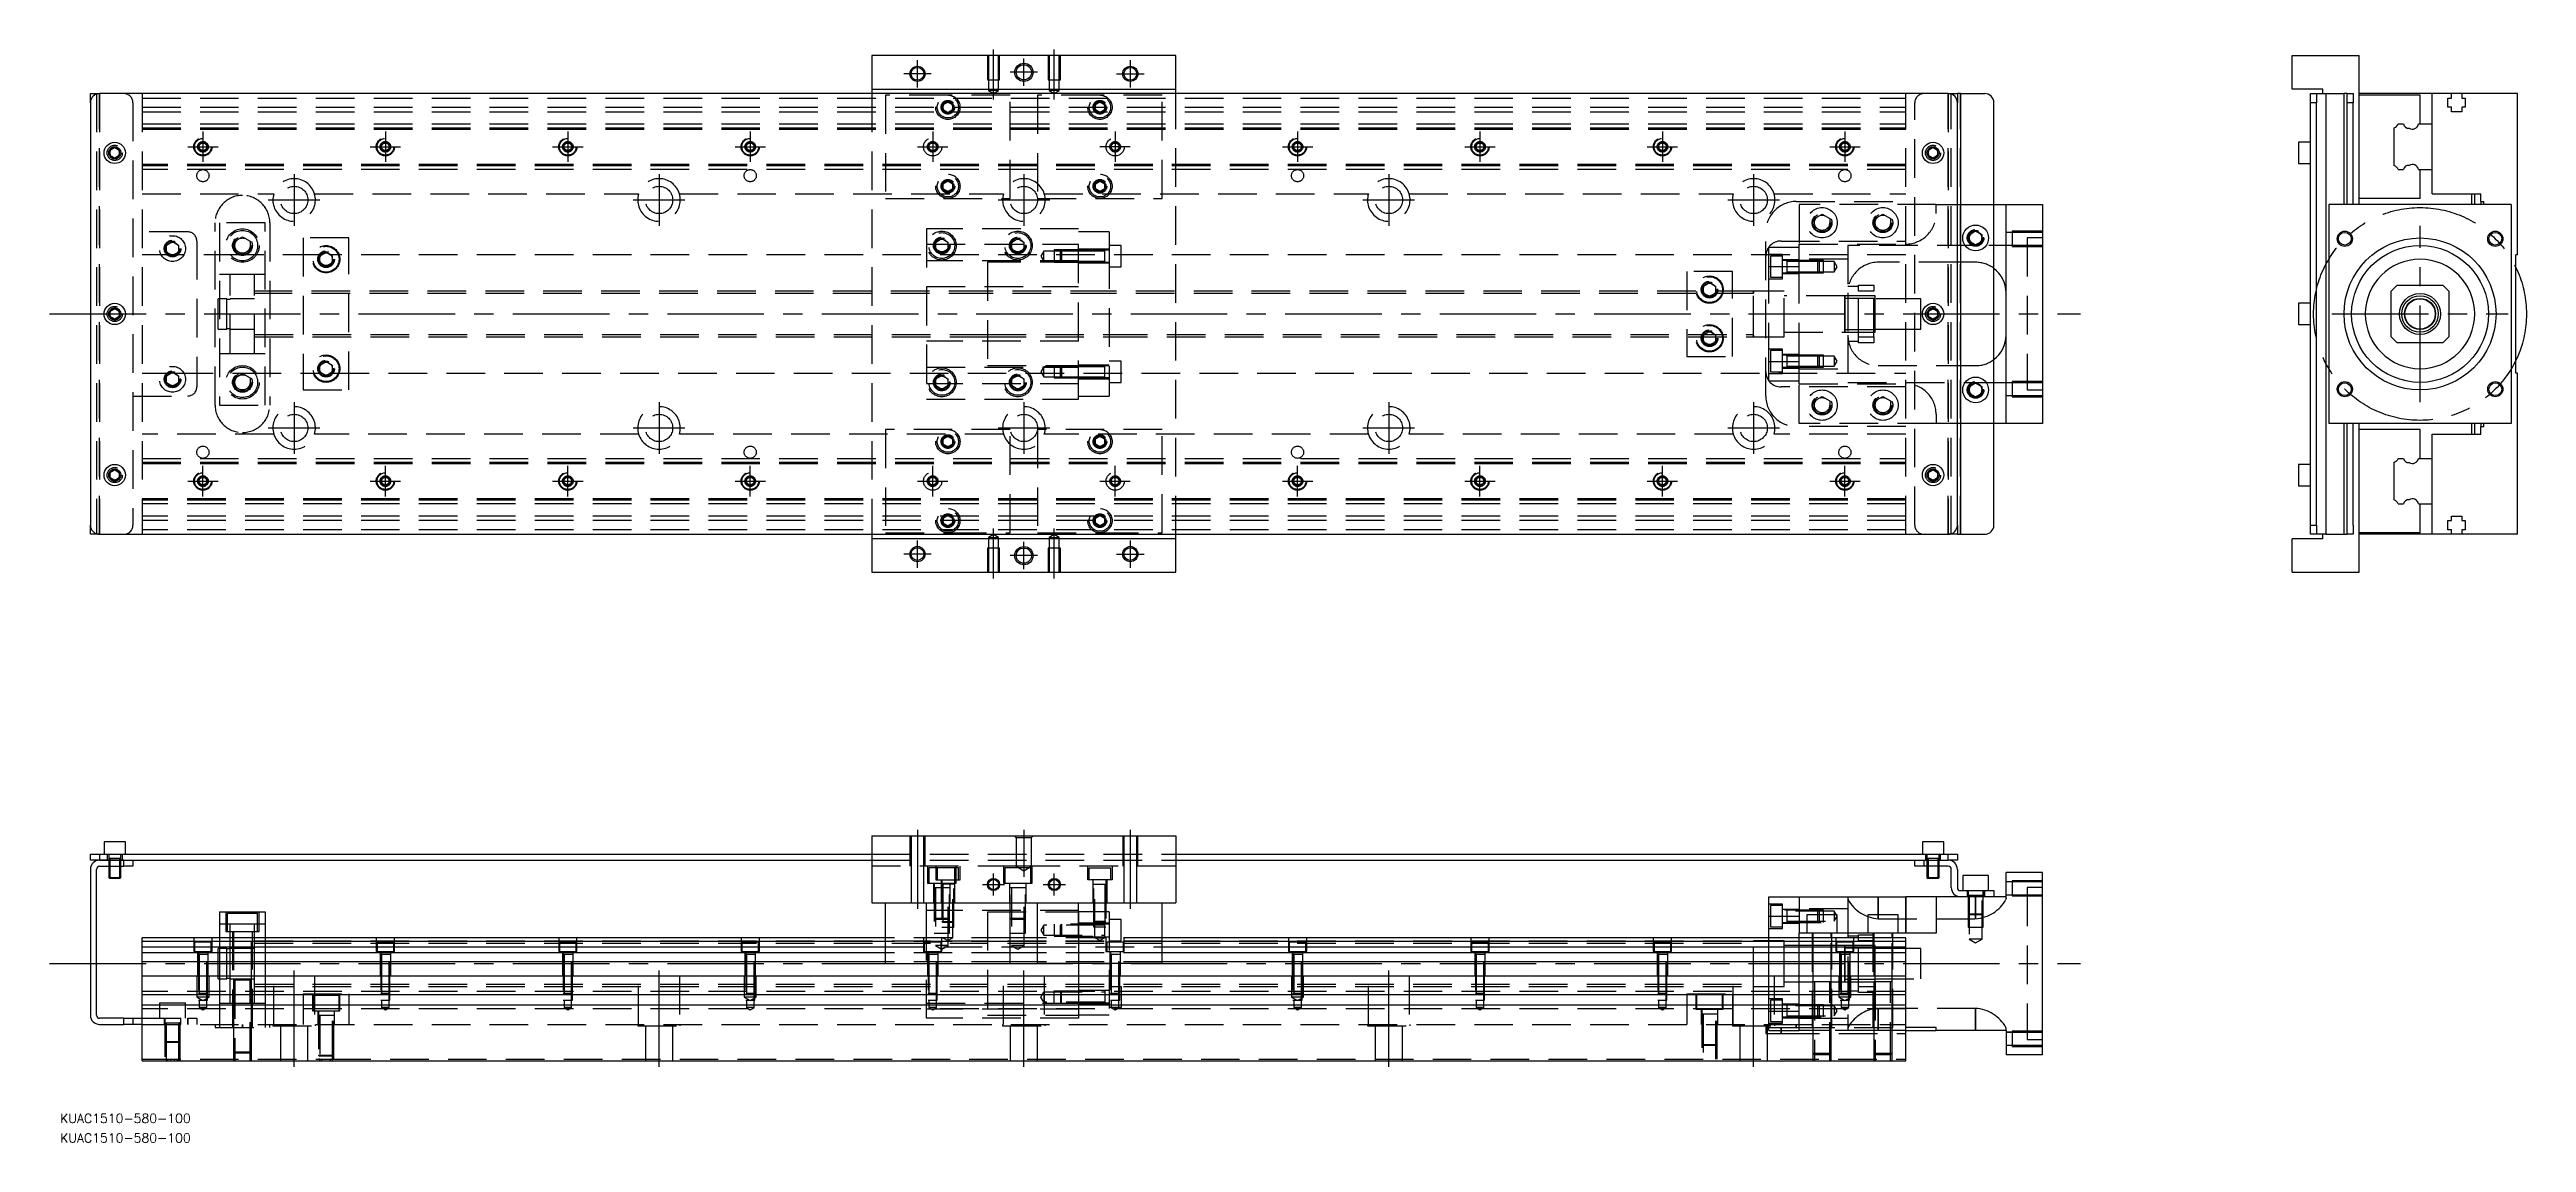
# Model space of a CAD drawing. Extents: x -13 to 801, y -273 to 87.
import ezdxf

# ---------------------------------------------------------------- set-up
doc = ezdxf.new("R2010")
doc.units = 0
doc.linetypes.add('CENTER', pattern=[50.8, 31.75, -6.35, 6.35, -6.35])
doc.linetypes.add('DASHED', pattern=[19.05, 12.7, -6.35])
doc.layers.get('0').update_dxf_attribs({"linetype": 'CONTINUOUS'})
doc.layers.add('CENTER', color=1, linetype='CENTER')
doc.styles.get("Standard").update_dxf_attribs({"font": 'txt.shx', "height": 3, "bigfont": 'bigfont.shx'})

# ---------------------------------------------------------------- blocks, each defined once
blk = doc.blocks.new('*U2')
at = {"color": 7, "linetype": 'CONTINUOUS'}
blk.add_text('KUAC1510-580-100', height=3, dxfattribs=at).set_placement((-9.96, -266.16))
blk = doc.blocks.new('*U3')
at = {"color": 7, "linetype": 'CONTINUOUS'}
blk.add_text('KUAC1510-580-100', height=3, dxfattribs=at).set_placement((-9.96, -272.58))

msp = doc.modelspace()

# ---------------------------------------------------------------- linework, layer by layer
at = {"color": 7, "linetype": 'CONTINUOUS'}
for p, q in [((257, 85), (257, 74)), ((357, 85), (257, 85)), ((357, 74), (357, 85)), ((724.16, 74), (724.16, 85)), ((724.16, 85), (746.16, 85)), ((746.16, 36), (746.16, 85)), ((257, 74), (357, 74)), ((257, 74), (257, 72.5)), ((357, 72.5), (357, 74)), ((734.16, 74), (724.16, 74)), ((734.16, 72.5), (734.16, 74)), ((0, 69.5), (0, 72.5)), ((0, 72.5), (3, 72.5)), ((0, 69.5), (0, -69.5)), ((611, 72.5), (3, 72.5)), ((611, 72.5), (614, 72.5)), ((614, 72.5), (614, 69.5)), ((615, 72.5), (614, 72.5)), ((614, -69.5), (614, 69.5)), ((615, 72.5), (615, -72.5)), ((615, 72.5), (623, 72.5)), ((626, -69.5), (626, 69.5)), ((730.16, 72.5), (732.16, 72.5)), ((730.16, 69.5), (730.16, 72.5)), ((732.16, 69.5), (730.16, 69.5)), ((730.16, -69.5), (730.16, 69.5)), ((732.16, 72.5), (735.16, 72.5)), ((732.16, 72.5), (732.16, 69.5)), ((732.16, -69.5), (732.16, 69.5)), ((735.16, 72.5), (735.16, -72.5)), ((735.16, 72.5), (741.16, 72.5)), ((741.16, 36), (741.16, 72.5)), ((742.16, 72.5), (741.16, 72.5)), ((742.16, 72.5), (744.16, 72.5)), ((742.16, 69.5), (742.16, 72.5)), ((744.16, 69.5), (742.16, 69.5)), ((742.16, 36), (742.16, 69.5)), ((744.16, 72.5), (744.16, 69.5)), ((744.16, 36), (744.16, 69.5)), ((770.16, 72.5), (746.16, 72.5)), ((766.16, 72), (746.16, 72)), ((766.16, 62.5), (766.16, 72)), ((776.46, 72.5), (770.16, 72.5)), ((770.16, 62.5), (770.16, 72.5)), ((775.31, 71), (776.46, 71)), ((775.31, 68), (775.31, 71)), ((776.46, 68), (775.31, 68)), ((779.86, 72.5), (776.46, 72.5)), ((776.46, 71), (776.46, 72.5)), ((776.46, 66.5), (776.46, 68)), ((779.86, 66.5), (776.46, 66.5)), ((779.86, 72.5), (779.86, 71)), ((798.16, 72.5), (779.86, 72.5)), ((779.86, 71), (781.01, 71)), ((779.86, 68), (779.86, 66.5)), ((781.01, 68), (779.86, 68)), ((781.01, 71), (781.01, 68)), ((798.16, 19.5), (798.16, 72.5)), ((757.66, 48.752272), (757.66, 61.247728)), ((758.912272, 62.5), (760.68668, 62.5)), ((765.637372, 62.5), (770.16, 62.5)), ((770.16, 47.5), (770.16, 62.5)), ((770.16, 47.5), (770.16, 62.5)), ((6.5, 53.866026), (8, 54.73205)), ((6.5, 52.133974), (6.5, 53.866026)), ((8, 51.26795), (6.5, 52.133974)), ((8, 54.73205), (9.5, 53.866026)), ((9.5, 52.133974), (8, 51.26795)), ((9.5, 53.866026), (9.5, 52.133974)), ((604.5, 53.866026), (606, 54.73205)), ((604.5, 52.133974), (604.5, 53.866026)), ((606, 51.26795), (604.5, 52.133974)), ((606, 54.73205), (607.5, 53.866026)), ((607.5, 52.133974), (606, 51.26795)), ((607.5, 53.866026), (607.5, 52.133974)), ((726.16, 56.5), (726.16, 53)), ((730.16, 56.5), (726.16, 56.5)), ((726.16, 53), (726.16, 49.5)), ((726.16, 49.5), (730.16, 49.5)), ((758.912272, 47.5), (760.68668, 47.5)), ((765.637372, 47.5), (770.16, 47.5)), ((766.16, 38), (766.16, 47.5)), ((770.16, 39.5), (770.16, 47.5)), ((626, 36), (630, 36)), ((630, -36), (630, 36)), ((630, 36), (642, 36)), ((642, 36), (642, -36)), ((796.16, 36), (736.16, 36)), ((736.16, 36), (736.16, -36)), ((766.16, 38), (746.16, 38)), ((770.16, 39.5), (786.16, 39.5)), ((783.16, 36), (783.16, 39.5)), ((784.16, 36), (784.16, 39.5)), ((786.16, 37), (786.16, 39.5)), ((786.16, 37), (787.16, 37)), ((786.16, 37), (786.16, 36)), ((787.16, 36), (787.16, 37)), ((796.16, 36), (796.16, -36)), ((618, 26.1547), (620, 27.309402)), ((618, 23.8453), (618, 26.1547)), ((620, 27.309402), (622, 26.1547)), ((622, 26.1547), (622, 23.8453)), ((620, 22.690598), (618, 23.8453)), ((622, 23.8453), (620, 22.690598)), ((797.66, -19.5), (797.66, 19.5)), ((798.16, 19.5), (797.66, 19.5)), ((758.66, 9.5), (756.66, 7.5)), ((758.66, 9.5), (773.66, 9.5)), ((775.66, 7.5), (773.66, 9.5)), ((6.5, 0.866026), (8, 1.73205)), ((6.5, -0.866026), (6.5, 0.866026)), ((8, 1.73205), (9.5, 0.866026)), ((9.5, 0.866026), (9.5, -0.866026)), ((604.5, 0.866026), (606, 1.73205)), ((604.5, -0.866026), (604.5, 0.866026)), ((606, 1.73205), (607.5, 0.866026)), ((607.5, 0.866026), (607.5, -0.866026)), ((726.16, 3.5), (726.16, 0)), ((730.16, 3.5), (726.16, 3.5)), ((726.16, 0), (726.16, -3.5)), ((756.66, -7.5), (756.66, 7.5)), ((775.66, 7.5), (775.66, -7.5)), ((8, -1.73205), (6.5, -0.866026)), ((9.5, -0.866026), (8, -1.73205)), ((606, -1.73205), (604.5, -0.866026)), ((607.5, -0.866026), (606, -1.73205)), ((726.16, -3.5), (730.16, -3.5)), ((756.66, -7.5), (758.66, -9.5)), ((773.66, -9.5), (775.66, -7.5)), ((773.66, -9.5), (758.66, -9.5)), ((618, -23.8453), (620, -22.690598)), ((618, -26.1547), (618, -23.8453)), ((620, -22.690598), (622, -23.8453)), ((622, -23.8453), (622, -26.1547)), ((798.16, -19.5), (797.66, -19.5)), ((798.16, -72.5), (798.16, -19.5)), ((620, -27.309402), (618, -26.1547)), ((622, -26.1547), (620, -27.309402)), ((630, -36), (626, -36)), ((642, -36), (630, -36)), ((796.16, -36), (736.16, -36)), ((741.16, -72.5), (741.16, -36)), ((742.16, -69.5), (742.16, -36)), ((744.16, -69.5), (744.16, -36)), ((746.16, -85), (746.16, -36)), ((766.16, -38), (746.16, -38)), ((766.16, -47.5), (766.16, -38)), ((770.16, -39.5), (786.16, -39.5)), ((770.16, -47.5), (770.16, -39.5)), ((783.16, -39.5), (783.16, -36)), ((784.16, -39.5), (784.16, -36)), ((786.16, -36), (786.16, -37)), ((786.16, -37), (787.16, -37)), ((786.16, -39.5), (786.16, -37)), ((787.16, -37), (787.16, -36)), ((757.66, -61.247728), (757.66, -48.752272)), ((758.912272, -47.5), (760.68668, -47.5)), ((765.637372, -47.5), (770.16, -47.5)), ((770.16, -62.5), (770.16, -47.5)), ((770.16, -62.5), (770.16, -47.5)), ((6.5, -52.133974), (8, -51.26795)), ((6.5, -53.866026), (6.5, -52.133974)), ((8, -54.73205), (6.5, -53.866026)), ((8, -51.26795), (9.5, -52.133974)), ((9.5, -53.866026), (8, -54.73205)), ((9.5, -52.133974), (9.5, -53.866026)), ((604.5, -52.133974), (606, -51.26795)), ((604.5, -53.866026), (604.5, -52.133974)), ((606, -54.73205), (604.5, -53.866026)), ((606, -51.26795), (607.5, -52.133974)), ((607.5, -53.866026), (606, -54.73205)), ((607.5, -52.133974), (607.5, -53.866026)), ((726.16, -49.5), (726.16, -53)), ((730.16, -49.5), (726.16, -49.5)), ((726.16, -53), (726.16, -56.5)), ((726.16, -56.5), (730.16, -56.5)), ((758.912272, -62.5), (760.68668, -62.5)), ((765.637372, -62.5), (770.16, -62.5)), ((766.16, -72), (766.16, -62.5)), ((770.16, -72.5), (770.16, -62.5)), ((0, -72.5), (0, -69.5)), ((3, -72.5), (0, -72.5)), ((3, -72.5), (611, -72.5)), ((257, -72.5), (257, -74)), ((357, -74), (357, -72.5)), ((614, -72.5), (611, -72.5)), ((614, -69.5), (614, -72.5)), ((614, -72.5), (615, -72.5)), ((615, -72.5), (623, -72.5)), ((730.16, -69.5), (732.16, -69.5)), ((730.16, -72.5), (730.16, -69.5)), ((732.16, -72.5), (730.16, -72.5)), ((732.16, -69.5), (732.16, -72.5)), ((735.16, -72.5), (732.16, -72.5)), ((734.16, -74), (734.16, -72.5)), ((735.16, -72.5), (741.16, -72.5)), ((741.16, -72.5), (742.16, -72.5)), ((742.16, -72.5), (742.16, -69.5)), ((744.16, -72.5), (742.16, -72.5)), ((744.16, -69.5), (744.16, -72.5)), ((766.16, -72), (746.16, -72)), ((770.16, -72.5), (746.16, -72.5)), ((776.46, -72.5), (770.16, -72.5)), ((775.31, -71), (775.31, -68)), ((775.31, -68), (776.46, -68)), ((776.46, -71), (775.31, -71)), ((776.46, -66.5), (779.86, -66.5)), ((776.46, -68), (776.46, -66.5)), ((776.46, -72.5), (776.46, -71)), ((779.86, -72.5), (776.46, -72.5)), ((779.86, -66.5), (779.86, -68)), ((779.86, -68), (781.01, -68)), ((781.01, -71), (779.86, -71)), ((779.86, -71), (779.86, -72.5)), ((798.16, -72.5), (779.86, -72.5)), ((781.01, -68), (781.01, -71)), ((257, -74), (257, -85)), ((357, -74), (257, -74)), ((357, -85), (357, -74)), ((724.16, -85), (724.16, -74)), ((734.16, -74), (724.16, -74)), ((257, -85), (357, -85)), ((724.16, -85), (746.16, -85)), ((0, -179.72), (0, -177.72)), ((0, -177.72), (3, -177.72)), ((3, -177.72), (3, -179.72)), ((3, -177.72), (257, -177.72)), ((11.5, -173.72), (4.5, -173.72)), ((4.5, -173.72), (4.5, -177.72)), ((11.5, -177.72), (11.5, -173.72)), ((257, -171.72), (257, -193.72)), ((257, -171.72), (357, -171.72)), ((357, -171.72), (357, -193.72)), ((357, -177.72), (611, -177.72)), ((609.5, -173.72), (602.5, -173.72)), ((602.5, -173.72), (602.5, -177.72)), ((609.5, -177.72), (609.5, -173.72)), ((611, -179.72), (611, -177.72)), ((611, -177.72), (614, -177.72)), ((614, -177.72), (614, -179.72)), ((3, -179.72), (0, -179.72)), ((0, -182.72), (0, -230.72)), ((2, -230.72), (2, -182.72)), ((3, -179.72), (11, -179.72)), ((11, -179.72), (3, -179.72)), ((3, -181.72), (11, -181.72)), ((6, -181.72), (6, -185.37)), ((6, -185.37), (10, -185.37)), ((6, -185.37), (6.35, -185.72)), ((6.35, -181.72), (6.35, -185.72)), ((9.65, -185.72), (6.35, -185.72)), ((9.65, -185.72), (9.65, -181.72)), ((9.65, -185.72), (10, -185.37)), ((10, -185.37), (10, -181.72)), ((11, -179.72), (257, -179.72)), ((11, -181.72), (11, -179.72)), ((14, -181.72), (11, -181.72)), ((14, -179.72), (14, -181.72)), ((357, -179.72), (603, -179.72)), ((600, -181.72), (600, -179.72)), ((603, -181.72), (600, -181.72)), ((603, -179.72), (603, -181.72)), ((603, -179.72), (611, -179.72)), ((603, -179.72), (611, -179.72)), ((611, -181.72), (603, -181.72)), ((604, -181.72), (604, -185.37)), ((604, -185.37), (608, -185.37)), ((604, -185.37), (604.35, -185.72)), ((604.35, -181.72), (604.35, -185.72)), ((607.65, -185.72), (604.35, -185.72)), ((607.65, -185.72), (607.65, -181.72)), ((607.65, -185.72), (608, -185.37)), ((608, -185.37), (608, -181.72)), ((614, -179.72), (611, -179.72)), ((612, -188.72), (612, -182.72)), ((614, -182.72), (614, -188.72)), ((624.25, -184.72), (615.75, -184.72)), ((615.75, -184.72), (615.75, -189.72)), ((624.25, -189.72), (624.25, -184.72)), ((630, -191.72), (630, -183.72)), ((642, -183.72), (630, -183.72)), ((642, -243.72), (642, -183.72)), ((257, -193.72), (357, -193.72)), ((261.5, -213.72), (261.5, -193.72)), ((302.5, -213.72), (302.5, -193.72)), ((311.5, -213.72), (311.5, -193.72)), ((352.5, -213.72), (352.5, -193.72)), ((552, -191.72), (562, -191.72)), ((552, -198.067524), (552, -191.72)), ((562, -191.72), (562, -203.72)), ((562, -191.72), (597, -191.72)), ((597, -203.72), (597, -191.72)), ((607, -191.72), (597, -191.72)), ((615, -191.72), (607, -191.72)), ((607, -191.72), (607, -203.72)), ((615, -189.72), (623, -189.72)), ((623, -191.72), (615, -191.72)), ((623, -191.72), (623, -189.72)), ((623, -189.72), (626, -189.72)), ((626, -191.72), (623, -191.72)), ((626, -189.72), (626, -191.72)), ((630, -191.72), (626, -191.72)), ((42.5, -196.72), (42.5, -205.22)), ((42.5, -196.72), (57.5, -196.72)), ((57.5, -196.72), (57.5, -205.22)), ((552, -198.067524), (562, -198.067524)), ((552, -205.22), (552, -198.067524)), ((574.5, -197.72), (564.5, -197.72)), ((564.5, -197.72), (564.5, -203.72)), ((574.5, -203.72), (574.5, -197.72)), ((594.5, -197.72), (584.5, -197.72)), ((584.5, -197.72), (584.5, -203.72)), ((594.5, -203.72), (594.5, -197.72)), ((261.5, -205.22), (17, -205.22)), ((17, -245.72), (17, -205.22)), ((261.5, -206.472272), (17, -206.472272)), ((17, -208.24668), (261.5, -208.24668)), ((261.5, -210.143076), (17, -210.143076)), ((311.5, -205.22), (302.5, -205.22)), ((311.5, -206.472272), (302.5, -206.472272)), ((302.5, -208.24668), (311.5, -208.24668)), ((311.5, -210.143076), (302.5, -210.143076)), ((597, -205.22), (352.5, -205.22)), ((597, -206.472272), (352.5, -206.472272)), ((352.5, -208.24668), (597, -208.24668)), ((597, -210.143076), (352.5, -210.143076)), ((562, -205.22), (562, -203.72)), ((607, -203.72), (562, -203.72)), ((577, -213.72), (577, -207.719994)), ((577, -219.720006), (577, -207.719994)), ((577, -208.595), (577, -209.72)), ((578, -208.595), (577, -208.595)), ((577, -210.719788), (577, -218.845)), ((579.75, -208.595), (578, -208.595)), ((581.5, -208.595), (579.75, -208.595)), ((586.5, -208.595), (581.5, -208.595)), ((587, -208.595), (586.5, -208.595)), ((597, -245.72), (597, -205.22)), ((261.5, -213.197372), (17, -213.197372)), ((17, -217.72), (597, -217.72)), ((261.5, -213.72), (302.5, -213.72)), ((311.5, -213.197372), (302.5, -213.197372)), ((352.5, -213.72), (311.5, -213.72)), ((597, -213.197372), (352.5, -213.197372)), ((577, -219.720006), (577, -218.845)), ((577, -218.845), (587, -218.845)), ((592.500006, -219.72), (586.499994, -219.72)), ((592.500006, -219.72), (586.499994, -219.72)), ((597, -224.02), (17, -224.02)), ((597, -227.42), (17, -227.42)), ((11, -231.72), (3, -231.72)), ((3, -233.72), (11, -233.72)), ((11, -233.72), (11, -231.72)), ((11, -231.72), (14, -231.72)), ((14, -233.72), (11, -233.72)), ((14, -231.72), (14, -233.72)), ((14, -231.72), (17, -231.72)), ((17, -233.72), (14, -233.72)), ((607, -234.72), (597, -234.72)), ((597, -235.72), (607, -235.72)), ((607, -235.72), (607, -234.72)), ((630, -235.72), (607, -235.72)), ((630, -235.72), (630, -243.72)), ((642, -243.72), (630, -243.72)), ((17, -245.72), (597, -245.72))]:
    msp.add_line(p, q, dxfattribs=at)
at = {"color": 3, "linetype": 'DASHED'}
for p, q in [((295.000006, 85), (295.000006, 77)), ((295.35, 85), (295.35, 77)), ((298.65, 77), (298.65, 85)), ((298.999994, 77), (298.999994, 85)), ((315.000006, 85), (315.000006, 77)), ((315.35, 85), (315.35, 77)), ((318.65, 77), (318.65, 85)), ((318.999994, 77), (318.999994, 85)), ((295.000006, 77), (298.999994, 77)), ((295.35, 77), (295.35, 73.5)), ((298.65, 73.5), (295.35, 73.5)), ((295.35, 73.5), (297, 72.547372)), ((297, 72.547372), (298.65, 73.5)), ((298.65, 73.5), (298.65, 77)), ((315.000006, 77), (318.999994, 77)), ((315.35, 77), (315.35, 73.5)), ((318.65, 73.5), (315.35, 73.5)), ((315.35, 73.5), (317, 72.547372)), ((317, 72.547372), (318.65, 73.5)), ((318.65, 73.5), (318.65, 77)), ((2, 72.5), (2, -72.5)), ((3, 72.5), (3, -72.5)), ((3, -72.5), (3, 72.5)), ((3, 72.5), (3, -72.5)), ((3, -72.5), (3, 72.5)), ((14, 69.5), (14, -69.5)), ((17, 72.5), (17, -72.5)), ((17, 71), (597, 71)), ((17, 68), (597, 68)), ((17, 66.5), (597, 66.5)), ((257, 72.5), (257, -72.5)), ((261.5, 72), (261.5, 38)), ((282, 72), (261.5, 72)), ((280, 68), (280.023172, 68.30356)), ((280.5, 68.866026), (282, 69.73205)), ((280.5, 67.133974), (280.5, 68.866026)), ((282, 66.26795), (280.5, 67.133974)), ((302.5, 72), (282, 72)), ((282, 69.73205), (283.5, 68.866026)), ((283.5, 67.133974), (282, 66.26795)), ((283.5, 68.866026), (283.5, 67.133974)), ((302.5, 38), (302.5, 72)), ((332, 72), (311.5, 72)), ((311.5, 72), (311.5, 38)), ((330.5, 68.866026), (332, 69.73205)), ((330.5, 67.133974), (330.5, 68.866026)), ((332, 66.26795), (330.5, 67.133974)), ((352.5, 72), (332, 72)), ((332, 69.73205), (333.5, 68.866026)), ((333.5, 67.133974), (332, 66.26795)), ((333.5, 68.866026), (333.5, 67.133974)), ((333.973226, 68.326156), (334, 68)), ((352.5, 38), (352.5, 72)), ((357, -72.5), (357, 72.5)), ((597, -72.5), (597, 72.5)), ((600, -69.5), (600, 69.5)), ((611, -72.5), (611, 72.5)), ((611, 72.5), (611, -72.5)), ((612, -72.5), (612, 72.5)), ((615, -72.5), (615, 72.5)), ((17, 62.5), (597, 62.5)), ((17, 61.247728), (597, 61.247728)), ((17, 61.1147), (597, 61.1147)), ((17, 61.1), (597, 61.1)), ((17, 60.8), (597, 60.8)), ((9.973226, 53.326156), (10, 53)), ((597, 49.2), (17, 49.2)), ((597, 48.9), (17, 48.9)), ((597, 48.8853), (17, 48.8853)), ((35.5, 55), (35.52041, 55.24661)), ((35.75, 55.721688), (37, 56.443376)), ((35.75, 54.278312), (35.75, 55.721688)), ((37, 53.556624), (35.75, 54.278312)), ((37, 56.443376), (38.25, 55.721688)), ((38.25, 54.278312), (37, 53.556624)), ((38.25, 55.721688), (38.25, 54.278312)), ((95.5, 55), (95.52041, 55.24661)), ((95.75, 55.721688), (97, 56.443376)), ((95.75, 54.278312), (95.75, 55.721688)), ((97, 53.556624), (95.75, 54.278312)), ((97, 56.443376), (98.25, 55.721688)), ((98.25, 54.278312), (97, 53.556624)), ((98.25, 55.721688), (98.25, 54.278312)), ((155.75, 55.721688), (157, 56.443376)), ((155.75, 54.278312), (155.75, 55.721688)), ((157, 53.556624), (155.75, 54.278312)), ((157, 56.443376), (158.25, 55.721688)), ((158.25, 54.278312), (157, 53.556624)), ((158.25, 55.721688), (158.25, 54.278312)), ((158.477374, 55.25955), (158.5, 55)), ((215.75, 55.721688), (217, 56.443376)), ((215.75, 54.278312), (215.75, 55.721688)), ((217, 53.556624), (215.75, 54.278312)), ((217, 56.443376), (218.25, 55.721688)), ((218.25, 54.278312), (217, 53.556624)), ((218.25, 55.721688), (218.25, 54.278312)), ((218.477374, 55.25955), (218.5, 55)), ((395.5, 55), (395.52041, 55.24661)), ((395.75, 55.721688), (397, 56.443376)), ((395.75, 54.278312), (395.75, 55.721688)), ((397, 53.556624), (395.75, 54.278312)), ((397, 56.443376), (398.25, 55.721688)), ((398.25, 54.278312), (397, 53.556624)), ((398.25, 55.721688), (398.25, 54.278312)), ((455.5, 55), (455.52041, 55.24661)), ((455.75, 55.721688), (457, 56.443376)), ((455.75, 54.278312), (455.75, 55.721688)), ((457, 53.556624), (455.75, 54.278312)), ((457, 56.443376), (458.25, 55.721688)), ((458.25, 54.278312), (457, 53.556624)), ((458.25, 55.721688), (458.25, 54.278312)), ((515.75, 55.721688), (517, 56.443376)), ((515.75, 54.278312), (515.75, 55.721688)), ((517, 53.556624), (515.75, 54.278312)), ((517, 56.443376), (518.25, 55.721688)), ((518.25, 54.278312), (517, 53.556624)), ((518.25, 55.721688), (518.25, 54.278312)), ((518.477374, 55.25955), (518.5, 55)), ((575.75, 55.721688), (577, 56.443376)), ((575.75, 54.278312), (575.75, 55.721688)), ((577, 53.556624), (575.75, 54.278312)), ((577, 56.443376), (578.25, 55.721688)), ((578.25, 54.278312), (577, 53.556624)), ((578.25, 55.721688), (578.25, 54.278312)), ((578.477374, 55.25955), (578.5, 55)), ((604, 53), (604.030168, 53.346066)), ((597, 48.752272), (17, 48.752272)), ((597, 47.5), (17, 47.5)), ((280.5, 42.866026), (282, 43.73205)), ((280.5, 41.133974), (280.5, 42.866026)), ((282, 40.26795), (280.5, 41.133974)), ((282, 43.73205), (283.5, 42.866026)), ((283.5, 41.133974), (282, 40.26795)), ((283.5, 42.866026), (283.5, 41.133974)), ((283.973226, 42.326156), (284, 42)), ((330.5, 42.866026), (332, 43.73205)), ((330.5, 41.133974), (330.5, 42.866026)), ((332, 40.26795), (330.5, 41.133974)), ((332, 43.73205), (333.5, 42.866026)), ((333.5, 41.133974), (332, 40.26795)), ((333.5, 42.866026), (333.5, 41.133974)), ((333.973226, 42.326156), (334, 42)), ((17, 39.5), (60.291796, 39.5)), ((73.708204, 39.5), (180.291796, 39.5)), ((193.708204, 39.5), (300.291796, 39.5)), ((261.5, 38), (302.5, 38)), ((311.5, 38), (352.5, 38)), ((313.708204, 39.5), (420.291796, 39.5)), ((433.708204, 39.5), (540.291796, 39.5)), ((553.708204, 39.5), (597, 39.5)), ((561, 37), (597, 37)), ((562, 36), (562, 23)), ((607, 36), (562, 36)), ((567, 31.443376), (569.5, 32.886752)), ((569.5, 32.886752), (572, 31.443376)), ((587, 31.443376), (589.5, 32.886752)), ((589.5, 32.886752), (592, 31.443376)), ((607, 33), (607, 36)), ((607, 36), (614, 36)), ((614, 36), (626, 36)), ((32, 27), (14, 27)), ((41, -30), (41, 30)), ((57.5, 30), (42.5, 30)), ((42.5, 30), (42.5, -30)), ((47.5, 23.943376), (50, 25.386752)), ((50, 25.386752), (52.5, 23.943376)), ((57.5, -30), (57.5, 30)), ((59, 30), (59, -30)), ((70, 25), (70, -25)), ((85, 25), (70, 25)), ((85, -25), (85, 25)), ((275, 28), (275, -28)), ((325, 28), (275, 28)), ((278, 23.6547), (280, 24.809402)), ((280, 24.809402), (282, 23.6547)), ((303, 23.6547), (305, 24.809402)), ((305, 24.809402), (307, 23.6547)), ((325, -28), (325, 28)), ((335, 27), (325, 27)), ((335, 27), (335, 20.976176)), ((551, -27), (551, 27)), ((567, 28.556624), (567, 31.443376)), ((569.5, 27.113248), (567, 28.556624)), ((572, 28.556624), (569.5, 27.113248)), ((572, 31.443376), (572, 28.556624)), ((572.477798, 30.364306), (572.5, 30)), ((586.5, 30), (586.520026, 30.346056)), ((587, 28.556624), (587, 31.443376)), ((589.5, 27.113248), (587, 28.556624)), ((592, 28.556624), (589.5, 27.113248)), ((592, 31.443376), (592, 28.556624)), ((622.483582, 25.286038), (622.5, 25)), ((632, 26.848738), (630, 26.848738)), ((632, 27.248732), (632, 22.248742)), ((642, 27.248732), (632, 27.248732)), ((642, 26.848738), (632, 26.848738)), ((637, 25), (637, -25)), ((642, 25), (637, 25)), ((26.359688, 19.5), (17, 19.5)), ((24.5, 21.5), (24.534018, 21.911016)), ((25, 22.6547), (27, 23.809402)), ((25, 20.3453), (25, 22.6547)), ((27, 19.190598), (25, 20.3453)), ((27, 23.809402), (29, 22.6547)), ((29, 20.3453), (27, 19.190598)), ((50, 19.5), (27.640312, 19.5)), ((29, 22.6547), (29, 20.3453)), ((35, 24), (35, -24)), ((47, 22.5), (47.020026, 22.846056)), ((47.5, 21.056624), (47.5, 23.943376)), ((50, 19.613248), (47.5, 21.056624)), ((52.5, 21.056624), (50, 19.613248)), ((76.030306, 19.5), (50, 19.5)), ((52.5, 23.943376), (52.5, 21.056624)), ((75, 18), (75.034018, 18.411016)), ((75.5, 19.1547), (77.5, 20.309402)), ((75.5, 16.8453), (75.5, 19.1547)), ((77.5, 15.690598), (75.5, 16.8453)), ((77.5, 20.309402), (79.5, 19.1547)), ((79.5, 16.8453), (77.5, 15.690598)), ((597, 19.5), (78.969694, 19.5)), ((79.5, 19.1547), (79.5, 16.8453)), ((275, 23), (325, 23)), ((325, 17.5), (275, 17.5)), ((278, 21.3453), (278, 23.6547)), ((280, 20.190598), (278, 21.3453)), ((282, 21.3453), (280, 20.190598)), ((282, 23.6547), (282, 21.3453)), ((282.483582, 22.786038), (282.5, 22.5)), ((295, 17), (295, -17)), ((325, 17), (295, 17)), ((303, 21.3453), (303, 23.6547)), ((305, 20.190598), (303, 21.3453)), ((307, 21.3453), (305, 20.190598)), ((307, 23.6547), (307, 21.3453)), ((307.483582, 22.786038), (307.5, 22.5)), ((313.5, 20.702558), (312.547372, 19.052558)), ((312.547372, 19.052558), (313.5, 17.402558)), ((313.5, 17.402558), (313.5, 20.702558)), ((317, 20.702558), (313.5, 20.702558)), ((313.5, 17.402558), (317, 17.402558)), ((317, 21.052554), (317, 17.052564)), ((319.35, 21.052554), (317, 21.052554)), ((319, 20.702558), (317, 20.702558)), ((317, 17.402558), (319, 17.402558)), ((317, 17.052564), (319.35, 17.052564)), ((319.35, 21.052558), (319, 20.702558)), ((319, 17.402558), (319, 20.702558)), ((325, 20.702558), (319, 20.702558)), ((325, 20.702558), (319, 20.702558)), ((319, 17.402558), (325, 17.402558)), ((319, 17.402558), (319.35, 17.052558)), ((319, 17.402558), (325, 17.402558)), ((319.35, 21.052558), (319.35, 17.052558)), ((325, 21.052556), (319.35, 21.052558)), ((325, 21.052554), (319.35, 21.052554)), ((319.35, 17.052564), (325, 17.052564)), ((319.35, 17.052558), (325, 17.052562)), ((335, 21.302558), (325, 21.302558)), ((333.605, 21.052558), (325, 21.052556)), ((335, 20.976176), (325, 20.976176)), ((333.6, 20.702558), (325, 20.702558)), ((325, 17.402558), (333.6, 17.402558)), ((325, 17.052562), (333.605, 17.052558)), ((325, 16.802558), (335, 16.802558)), ((335, 21.052558), (333.595, 21.052558)), ((333.595, 17.052558), (335, 17.052558)), ((333.6, 17.052554), (333.6, 21.052564)), ((333.6, 17.052554), (333.6, 21.052564)), ((333.6, 20.702558), (333.6, 21.052564)), ((333.6, 20.836098), (333.6, 21.052558)), ((333.6, 21.052558), (333.6, 20.835892)), ((333.6, 17.052554), (333.6, 17.402558)), ((333.6, 17.269268), (333.6, 17.052558)), ((333.6, 17.052558), (333.6, 17.26902)), ((339, 22.552558), (335, 22.552558)), ((335, 20.976176), (335, -20.976176)), ((339, 15.552558), (339, 22.552558)), ((552, 15.652476), (552, 22)), ((552, 22), (562, 22)), ((556.5, 19.55635), (552, 19.55635)), ((552.5, 19.05635), (552.5, 12.05635)), ((556.5, 19.05635), (552.5, 19.05635)), ((556, 24), (597, 24)), ((556.5, 11.55635), (556.5, 19.55635)), ((562, 17.80635), (556.5, 17.80635)), ((557.905, 17.55635), (556.5, 17.55635)), ((562, 17.556346), (557.895, 17.55635)), ((557.9, 17.556354), (557.9, 13.556344)), ((557.9, 17.556354), (557.9, 13.556344)), ((557.9, 17.55635), (557.9, 17.339888)), ((557.9, 17.33964), (557.9, 17.55635)), ((562, 17.20635), (557.9, 17.20635)), ((562, 15.652476), (562, 23)), ((562, 23), (597, 23)), ((562, 15.652476), (562, 22)), ((578, 18), (562, 18)), ((578, 18), (562, 18)), ((568.15, 17.55635), (562, 17.556346)), ((568.15, 17.556344), (562, 17.556344)), ((568.5, 17.20635), (562, 17.20635)), ((568.5, 17.20635), (562, 17.20635)), ((568.15, 13.55635), (568.15, 17.55635)), ((568.5, 17.20635), (568.15, 17.55635)), ((570, 17.556344), (568.15, 17.556344)), ((568.5, 17.20635), (568.5, 13.90635)), ((570, 17.20635), (568.5, 17.20635)), ((570, 13.556354), (570, 17.556344)), ((573.5, 17.20635), (570, 17.20635)), ((573.5, 17.20635), (573.5, 13.90635)), ((574.452628, 15.55635), (573.5, 17.20635)), ((578, 22.5), (578, 7)), ((620, 22.5), (578, 22.5)), ((614, 17), (588, 17)), ((620, 17), (614, 17)), ((637, 22.5), (620, 22.5)), ((630, 22.648738), (632, 22.648738)), ((632, 22.648738), (642, 22.648738)), ((632, 22.248742), (642, 22.248742)), ((46, 13), (42.5, 13)), ((46, -13), (46, 13)), ((54, 13), (46, 13)), ((54, 13), (46, 13)), ((54, -13), (54, 13)), ((57.5, 13), (54, 13)), ((275, 9), (325, 9)), ((335, 15.552558), (339, 15.552558)), ((540, 14), (525, 14)), ((525, 14), (525, -14)), ((530.5, 9.1547), (532.5, 10.309402)), ((530.5, 6.8453), (530.5, 9.1547)), ((532.5, 10.309402), (534.5, 9.1547)), ((534.5, 9.1547), (534.5, 6.8453)), ((534.983582, 8.286038), (535, 8)), ((540, -14), (540, 14)), ((552, -15.652476), (552, 15.652476)), ((552, 15.652476), (562, 15.652476)), ((552, 11.55635), (556.5, 11.55635)), ((552.5, 12.05635), (556.5, 12.05635)), ((556.5, 13.55635), (557.905, 13.55635)), ((556.5, 13.30635), (562, 13.30635)), ((557.895, 13.55635), (562, 13.556352)), ((557.9, 13.90635), (562, 13.90635)), ((557.9, 13.55635), (557.9, 13.773016)), ((557.9, 13.77281), (557.9, 13.55635)), ((562, -15.652476), (562, 15.652476)), ((562, -15.652476), (562, 15.652476)), ((562, 13.90635), (568.5, 13.90635)), ((562, 13.90635), (568.5, 13.90635)), ((562, 13.556354), (568.15, 13.556354)), ((562, 13.556352), (568.15, 13.55635)), ((568.15, 13.55635), (568.5, 13.90635)), ((568.15, 13.556354), (570, 13.556354)), ((568.5, 13.90635), (570, 13.90635)), ((570, 13.90635), (573.5, 13.90635)), ((573.5, 13.90635), (574.452628, 15.55635)), ((581.5, 9), (578, 9)), ((581.5, 9.5), (586.5, 9.5)), ((581.5, 7.5), (581.5, 9.5)), ((586.5, 9.5), (586.5, 7.5)), ((9.973226, 0.326156), (10, 0)), ((42, -5), (42, 5)), ((44.85, 5), (42, 5)), ((44.85, -5), (44.85, 5)), ((46, 4.8), (44.85, 4.8)), ((54, 5), (46, 5)), ((54, 5), (46, 5)), ((295, 7.5), (54, 7.5)), ((295, 6.75), (54, 6.75)), ((335, 7.5), (295, 7.5)), ((335, 7.499994), (295, 7.499994)), ((335, 6.75), (295, 6.75)), ((335, 6.75), (295, 6.75)), ((547.005, 7.5), (335, 7.5)), ((547, 6.75), (335, 6.75)), ((532.5, 5.690598), (530.5, 6.8453)), ((534.5, 6.8453), (532.5, 5.690598)), ((552, 7.5), (546.995, 7.5)), ((547, -7.500006), (547, 7.500006)), ((547, 6.75), (547, 7.500006)), ((547, 6.951128), (547, 7.5)), ((547, 7.5), (547, 6.951128)), ((547, -6.951128), (547, 6.951128)), ((547, -6.75), (547, 6.75)), ((557, 7.5), (552, 7.5)), ((557, 7.5), (552, 7.5)), ((557, -7.5), (557, 7.5)), ((557, -7.5), (557, 7.5)), ((577.005, 6), (557, 6)), ((576.995, 6), (557, 6)), ((586.5, 6), (576.995, 6)), ((577.005, 6), (576.995, 6)), ((577, -6.000006), (577, 6.000006)), ((577, 5.125), (577, 6.000006)), ((577, 5.325034), (577, 6)), ((577, 6), (577, -5.999164)), ((577, 5.125), (577, -5.125)), ((587, 5.125), (577, 5.125)), ((586.5, 6), (577.005, 6)), ((578, 7), (578, -7)), ((581.5, -7.5), (581.5, 7.5)), ((586.5, 7.5), (581.5, 7.5)), ((586.5, -7.5), (586.5, 7.5)), ((587, 6), (586.5, 6)), ((587, -6), (587, 6)), ((600, 5), (587, 5)), ((602, 5), (600, 5)), ((602, -5), (602, 5)), ((604, 0), (604.023172, 0.30356)), ((42, -5), (44.85, -5)), ((44.85, -4.8), (46, -4.8)), ((46, -5), (54, -5)), ((46, -5), (54, -5)), ((54, -6.75), (295, -6.75)), ((54, -7.5), (295, -7.5)), ((295, -6.75), (335, -6.75)), ((295, -6.75), (335, -6.75)), ((295, -7.499994), (335, -7.499994)), ((295, -7.5), (335, -7.5)), ((335, -6.75), (547, -6.75)), ((335, -7.5), (547.005, -7.5)), ((530, -8), (530.018502, -7.696412)), ((530.5, -6.8453), (532.5, -5.690598)), ((530.5, -9.1547), (530.5, -6.8453)), ((532.5, -5.690598), (534.5, -6.8453)), ((534.5, -6.8453), (534.5, -9.1547)), ((546.995, -7.5), (552, -7.5)), ((547, -7.500006), (547, -6.75)), ((547, -7.5), (547, -6.951128)), ((547, -6.951128), (547, -7.5)), ((552, -7.5), (557, -7.5)), ((552, -7.5), (557, -7.5)), ((557, -6), (577.005, -6)), ((557, -6), (576.995, -6)), ((576.995, -6), (586.5, -6)), ((576.995, -6), (577.005, -6)), ((577, -6.000006), (577, -5.125)), ((577, -5.125), (587, -5.125)), ((577, -6), (577, -5.325218)), ((577, -5.999164), (577, -6)), ((577.005, -6), (586.5, -6)), ((578, -7), (578, -22.5)), ((581.5, -7.5), (586.5, -7.5)), ((581.5, -9.5), (581.5, -7.5)), ((586.5, -6), (587, -6)), ((586.5, -7.5), (586.5, -9.5)), ((587, -5), (600, -5)), ((600, -5), (602, -5)), ((42.5, -13), (46, -13)), ((46, -13), (54, -13)), ((46, -13), (54, -13)), ((54, -13), (57.5, -13)), ((75.5, -16.8453), (77.5, -15.690598)), ((77.5, -15.690598), (79.5, -16.8453)), ((325, -9), (275, -9)), ((339, -15.552558), (335, -15.552558)), ((339, -22.552558), (339, -15.552558)), ((525, -14), (540, -14)), ((532.5, -10.309402), (530.5, -9.1547)), ((534.5, -9.1547), (532.5, -10.309402)), ((556.5, -11.55635), (552, -11.55635)), ((552, -15.652476), (562, -15.652476)), ((552, -22), (552, -15.652476)), ((552.5, -12.05635), (552.5, -19.05635)), ((556.5, -12.05635), (552.5, -12.05635)), ((556.5, -19.55635), (556.5, -11.55635)), ((562, -13.30635), (556.5, -13.30635)), ((557.905, -13.55635), (556.5, -13.55635)), ((562, -13.556352), (557.895, -13.55635)), ((557.9, -13.556344), (557.9, -17.556354)), ((557.9, -13.556344), (557.9, -17.556354)), ((557.9, -13.55635), (557.9, -13.77281)), ((557.9, -13.773058), (557.9, -13.55635)), ((562, -13.90635), (557.9, -13.90635)), ((568.15, -13.55635), (562, -13.556352)), ((568.15, -13.556352), (562, -13.556354)), ((568.5, -13.90635), (562, -13.90635)), ((568.5, -13.90635), (562, -13.90635)), ((562, -22), (562, -15.652476)), ((562, -23), (562, -15.652476)), ((568.15, -17.55635), (568.15, -13.55635)), ((568.5, -13.90635), (568.15, -13.55635)), ((570, -13.556354), (568.15, -13.556352)), ((568.5, -13.90635), (568.5, -17.20635)), ((570, -13.90635), (568.5, -13.90635)), ((570, -17.556344), (570, -13.556354)), ((573.5, -13.90635), (570, -13.90635)), ((573.5, -13.90635), (573.5, -17.20635)), ((574.452628, -15.55635), (573.5, -13.90635)), ((573.5, -17.20635), (574.452628, -15.55635)), ((578, -9), (581.5, -9)), ((586.5, -9.5), (581.5, -9.5)), ((17, -19.5), (26.359688, -19.5)), ((25, -20.3453), (27, -19.190598)), ((25, -22.6547), (25, -20.3453)), ((27, -23.809402), (25, -22.6547)), ((27, -19.190598), (29, -20.3453)), ((29, -22.6547), (27, -23.809402)), ((27.640312, -19.5), (50, -19.5)), ((29, -20.3453), (29, -22.6547)), ((29.483582, -21.213962), (29.5, -21.5)), ((47, -22.5), (47.020026, -22.153944)), ((47.5, -21.056624), (50, -19.613248)), ((47.5, -23.943376), (47.5, -21.056624)), ((50, -25.386752), (47.5, -23.943376)), ((50, -19.5), (76.030306, -19.5)), ((50, -19.613248), (52.5, -21.056624)), ((52.5, -23.943376), (50, -25.386752)), ((52.5, -21.056624), (52.5, -23.943376)), ((75.5, -19.1547), (75.5, -16.8453)), ((77.5, -20.309402), (75.5, -19.1547)), ((79.5, -19.1547), (77.5, -20.309402)), ((78.969694, -19.5), (597, -19.5)), ((79.5, -16.8453), (79.5, -19.1547)), ((79.983582, -17.713962), (80, -18)), ((275, -17.5), (325, -17.5)), ((325, -23), (275, -23)), ((278, -21.3453), (280, -20.190598)), ((278, -23.6547), (278, -21.3453)), ((280, -24.809402), (278, -23.6547)), ((280, -20.190598), (282, -21.3453)), ((282, -23.6547), (280, -24.809402)), ((282, -21.3453), (282, -23.6547)), ((282.483582, -22.213962), (282.5, -22.5)), ((295, -17), (325, -17)), ((302.5, -22.5), (302.518502, -22.196412)), ((303, -21.3453), (305, -20.190598)), ((303, -23.6547), (303, -21.3453)), ((305, -24.809402), (303, -23.6547)), ((305, -20.190598), (307, -21.3453)), ((307, -23.6547), (305, -24.809402)), ((307, -21.3453), (307, -23.6547)), ((313.5, -17.402558), (312.547372, -19.052558)), ((312.547372, -19.052558), (313.5, -20.702558)), ((313.5, -20.702558), (313.5, -17.402558)), ((317, -17.402558), (313.5, -17.402558)), ((313.5, -20.702558), (317, -20.702558)), ((317, -17.052564), (317, -21.052554)), ((319.35, -17.052564), (317, -17.052564)), ((319, -17.402558), (317, -17.402558)), ((317, -20.702558), (319, -20.702558)), ((317, -21.052554), (319.35, -21.052554)), ((319.35, -17.052558), (319, -17.402558)), ((319, -20.702558), (319, -17.402558)), ((325, -17.402558), (319, -17.402558)), ((325, -17.402558), (319, -17.402558)), ((319, -20.702558), (325, -20.702558)), ((319, -20.702558), (319.35, -21.052558)), ((319, -20.702558), (325, -20.702558)), ((319.35, -17.052558), (319.35, -21.052558)), ((325, -17.052562), (319.35, -17.052558)), ((325, -17.052564), (319.35, -17.052564)), ((319.35, -21.052554), (325, -21.052554)), ((319.35, -21.052558), (325, -21.052556)), ((335, -16.802558), (325, -16.802558)), ((333.605, -17.052558), (325, -17.052562)), ((333.6, -17.402558), (325, -17.402558)), ((325, -20.702558), (333.6, -20.702558)), ((335, -20.976176), (325, -20.976176)), ((325, -21.052556), (333.605, -21.052558)), ((325, -21.302558), (335, -21.302558)), ((335, -17.052558), (333.595, -17.052558)), ((333.595, -21.052558), (335, -21.052558)), ((333.6, -21.052564), (333.6, -17.052554)), ((333.6, -21.051878), (333.6, -17.052554)), ((333.6, -17.26902), (333.6, -17.052558)), ((333.6, -17.052558), (333.6, -17.269226)), ((333.6, -20.83585), (333.6, -21.052558)), ((333.6, -21.052558), (333.6, -20.836098)), ((333.6, -21.052564), (333.6, -21.051878)), ((335, -20.976176), (335, -27)), ((335, -22.552558), (339, -22.552558)), ((552, -19.55635), (556.5, -19.55635)), ((552, -22), (562, -22)), ((552.5, -19.05635), (556.5, -19.05635)), ((597, -24), (556, -24)), ((556.5, -17.55635), (557.905, -17.55635)), ((556.5, -17.80635), (562, -17.80635)), ((557.895, -17.55635), (562, -17.556346)), ((557.9, -17.20635), (562, -17.20635)), ((557.9, -17.55635), (557.9, -17.339682)), ((557.9, -17.339888), (557.9, -17.55635)), ((562, -17.20635), (568.5, -17.20635)), ((562, -17.20635), (568.5, -17.20635)), ((562, -17.556344), (568.15, -17.556346)), ((562, -17.556346), (568.15, -17.55635)), ((562, -18), (578, -18)), ((562, -18), (578, -18)), ((562, -23), (597, -23)), ((562, -36), (562, -23)), ((568.15, -17.55635), (568.5, -17.20635)), ((568.15, -17.556346), (570, -17.556344)), ((568.5, -17.20635), (570, -17.20635)), ((570, -17.20635), (573.5, -17.20635)), ((578, -22.5), (620, -22.5)), ((588, -17), (614, -17)), ((614, -17), (620, -17)), ((620, -22.5), (637, -22.5)), ((632, -22.648738), (630, -22.648738)), ((632, -22.248742), (632, -27.248732)), ((642, -22.248742), (632, -22.248742)), ((642, -22.648738), (632, -22.648738)), ((14, -27), (32, -27)), ((42.5, -30), (57.5, -30)), ((70, -25), (85, -25)), ((275, -28), (325, -28)), ((325, -27), (335, -27)), ((566.5, -30), (566.520026, -29.653944)), ((567, -28.556624), (569.5, -27.113248)), ((567, -31.443376), (567, -28.556624)), ((569.5, -32.886752), (567, -31.443376)), ((569.5, -27.113248), (572, -28.556624)), ((572, -31.443376), (569.5, -32.886752)), ((572, -28.556624), (572, -31.443376)), ((586.5, -30), (586.520026, -29.653944)), ((587, -28.556624), (589.5, -27.113248)), ((587, -31.443376), (587, -28.556624)), ((589.5, -32.886752), (587, -31.443376)), ((589.5, -27.113248), (592, -28.556624)), ((592, -31.443376), (589.5, -32.886752)), ((592, -28.556624), (592, -31.443376)), ((622.483582, -24.713962), (622.5, -25)), ((630, -26.848738), (632, -26.848738)), ((632, -26.848738), (642, -26.848738)), ((632, -27.248732), (642, -27.248732)), ((637, -25), (642, -25)), ((60.291796, -39.5), (17, -39.5)), ((180.291796, -39.5), (73.708204, -39.5)), ((300.291796, -39.5), (193.708204, -39.5)), ((261.5, -38), (261.5, -72)), ((302.5, -38), (261.5, -38)), ((280.5, -41.133974), (282, -40.26795)), ((282, -40.26795), (283.5, -41.133974)), ((302.5, -72), (302.5, -38)), ((311.5, -38), (311.5, -72)), ((352.5, -38), (311.5, -38)), ((420.291796, -39.5), (313.708204, -39.5)), ((330.5, -41.133974), (332, -40.26795)), ((332, -40.26795), (333.5, -41.133974)), ((352.5, -72), (352.5, -38)), ((540.291796, -39.5), (433.708204, -39.5)), ((597, -39.5), (553.708204, -39.5)), ((597, -37), (561, -37)), ((607, -36), (562, -36)), ((607, -33), (607, -36)), ((614, -36), (607, -36)), ((626, -36), (614, -36)), ((17, -47.5), (597, -47.5)), ((17, -48.752272), (597, -48.752272)), ((280.5, -42.866026), (280.5, -41.133974)), ((282, -43.73205), (280.5, -42.866026)), ((283.5, -42.866026), (282, -43.73205)), ((283.5, -41.133974), (283.5, -42.866026)), ((283.973226, -41.673844), (284, -42)), ((330, -42), (330.030168, -41.653934)), ((330.5, -42.866026), (330.5, -41.133974)), ((332, -43.73205), (330.5, -42.866026)), ((333.5, -42.866026), (332, -43.73205)), ((333.5, -41.133974), (333.5, -42.866026)), ((6, -53), (6.030168, -52.653934)), ((17, -48.8853), (597, -48.8853)), ((17, -48.9), (597, -48.9)), ((17, -49.2), (597, -49.2)), ((35.5, -55), (35.52041, -54.75339)), ((35.75, -54.278312), (37, -53.556624)), ((35.75, -55.721688), (35.75, -54.278312)), ((37, -56.443376), (35.75, -55.721688)), ((37, -53.556624), (38.25, -54.278312)), ((38.25, -55.721688), (37, -56.443376)), ((38.25, -54.278312), (38.25, -55.721688)), ((95.75, -54.278312), (97, -53.556624)), ((95.75, -55.721688), (95.75, -54.278312)), ((97, -56.443376), (95.75, -55.721688)), ((97, -53.556624), (98.25, -54.278312)), ((98.25, -55.721688), (97, -56.443376)), ((98.25, -54.278312), (98.25, -55.721688)), ((98.477374, -54.74045), (98.5, -55)), ((155.5, -55), (155.52041, -54.75339)), ((155.75, -54.278312), (157, -53.556624)), ((155.75, -55.721688), (155.75, -54.278312)), ((157, -56.443376), (155.75, -55.721688)), ((157, -53.556624), (158.25, -54.278312)), ((158.25, -55.721688), (157, -56.443376)), ((158.25, -54.278312), (158.25, -55.721688)), ((215.5, -55), (215.52041, -54.75339)), ((215.75, -54.278312), (217, -53.556624)), ((215.75, -55.721688), (215.75, -54.278312)), ((217, -56.443376), (215.75, -55.721688)), ((217, -53.556624), (218.25, -54.278312)), ((218.25, -55.721688), (217, -56.443376)), ((218.25, -54.278312), (218.25, -55.721688)), ((395.75, -54.278312), (397, -53.556624)), ((395.75, -55.721688), (395.75, -54.278312)), ((397, -56.443376), (395.75, -55.721688)), ((397, -53.556624), (398.25, -54.278312)), ((398.25, -55.721688), (397, -56.443376)), ((398.25, -54.278312), (398.25, -55.721688)), ((398.477374, -54.74045), (398.5, -55)), ((455.75, -54.278312), (457, -53.556624)), ((455.75, -55.721688), (455.75, -54.278312)), ((457, -56.443376), (455.75, -55.721688)), ((457, -53.556624), (458.25, -54.278312)), ((458.25, -55.721688), (457, -56.443376)), ((458.25, -54.278312), (458.25, -55.721688)), ((458.477374, -54.74045), (458.5, -55)), ((515.75, -54.278312), (517, -53.556624)), ((515.75, -55.721688), (515.75, -54.278312)), ((517, -56.443376), (515.75, -55.721688)), ((517, -53.556624), (518.25, -54.278312)), ((518.25, -55.721688), (517, -56.443376)), ((518.25, -54.278312), (518.25, -55.721688)), ((518.477374, -54.74045), (518.5, -55)), ((575.75, -54.278312), (577, -53.556624)), ((575.75, -55.721688), (575.75, -54.278312)), ((577, -56.443376), (575.75, -55.721688)), ((577, -53.556624), (578.25, -54.278312)), ((578.25, -55.721688), (577, -56.443376)), ((578.25, -54.278312), (578.25, -55.721688)), ((578.477374, -54.74045), (578.5, -55)), ((604, -53), (604.030168, -52.653934)), ((597, -60.8), (17, -60.8)), ((597, -61.1), (17, -61.1)), ((597, -61.1147), (17, -61.1147)), ((597, -61.247728), (17, -61.247728)), ((597, -62.5), (17, -62.5)), ((597, -66.5), (17, -66.5)), ((597, -68), (17, -68)), ((597, -71), (17, -71)), ((261.5, -72), (282, -72)), ((280, -68), (280.023172, -67.69644)), ((280.5, -67.133974), (282, -66.26795)), ((280.5, -68.866026), (280.5, -67.133974)), ((282, -69.73205), (280.5, -68.866026)), ((282, -66.26795), (283.5, -67.133974)), ((283.5, -68.866026), (282, -69.73205)), ((282, -72), (302.5, -72)), ((283.5, -67.133974), (283.5, -68.866026)), ((297, -72.547372), (295.35, -73.5)), ((298.65, -73.5), (297, -72.547372)), ((311.5, -72), (332, -72)), ((317, -72.547372), (315.35, -73.5)), ((318.65, -73.5), (317, -72.547372)), ((330.5, -67.133974), (332, -66.26795)), ((330.5, -68.866026), (330.5, -67.133974)), ((332, -69.73205), (330.5, -68.866026)), ((332, -66.26795), (333.5, -67.133974)), ((333.5, -68.866026), (332, -69.73205)), ((332, -72), (352.5, -72)), ((333.5, -67.133974), (333.5, -68.866026)), ((333.973226, -67.673844), (334, -68)), ((298.999994, -77), (295.000006, -77)), ((295.000006, -77), (295.000006, -85)), ((295.35, -73.5), (297, -73.5)), ((295.35, -73.5), (295.35, -77)), ((295.35, -77), (295.35, -85)), ((297, -73.5), (298.65, -73.5)), ((298.65, -77), (298.65, -73.5)), ((298.65, -85), (298.65, -77)), ((298.999994, -85), (298.999994, -77)), ((318.999994, -77), (315.000006, -77)), ((315.000006, -77), (315.000006, -85)), ((315.35, -73.5), (317, -73.5)), ((315.35, -73.5), (315.35, -77)), ((315.35, -77), (315.35, -85)), ((317, -73.5), (318.65, -73.5)), ((318.65, -77), (318.65, -73.5)), ((318.65, -85), (318.65, -77)), ((318.999994, -85), (318.999994, -77)), ((5.5, -177.72), (5.5, -179.72)), ((10.000006, -179.12), (5.999994, -179.12)), ((6, -177.72), (6, -181.72)), ((6.35, -179.12), (6.35, -181.72)), ((9.65, -181.72), (9.65, -179.12)), ((10, -181.72), (10, -177.72)), ((10.5, -179.72), (10.5, -177.72)), ((257, -177.72), (357, -177.72)), ((269.500006, -171.72), (269.500006, -181.72)), ((269.9, -171.72), (269.9, -181.72)), ((274.1, -181.72), (274.1, -171.72)), ((274.499994, -181.72), (274.499994, -171.72)), ((304.5, -172.22), (304, -171.72)), ((304.5, -172.22), (304.5, -181.72)), ((304.5, -172.22), (309.5, -172.22)), ((309.5, -172.22), (310, -171.72)), ((309.5, -181.72), (309.5, -172.22)), ((339.500006, -171.72), (339.500006, -181.72)), ((339.9, -171.72), (339.9, -181.72)), ((344.1, -181.72), (344.1, -171.72)), ((344.499994, -181.72), (344.499994, -171.72)), ((603.5, -177.72), (603.5, -179.72)), ((608.000006, -179.12), (603.999994, -179.12)), ((604, -177.72), (604, -181.72)), ((604.35, -179.12), (604.35, -181.72)), ((607.65, -181.72), (607.65, -179.12)), ((608, -181.72), (608, -177.72)), ((608.5, -179.72), (608.5, -177.72)), ((257, -179.72), (357, -179.72)), ((304.5, -181.72), (257, -181.72)), ((269.9, -181.72), (269.9, -193.72)), ((274.1, -193.72), (274.1, -181.72)), ((275.25, -181.72), (275.25, -187.22)), ((275.25, -187.22), (284.75, -187.22)), ((284.25, -182.22), (275.75, -182.22)), ((275.75, -182.22), (275.75, -187.22)), ((277.25, -187.22), (277.25, -193.72)), ((277.500006, -187.22), (277.500006, -203.72)), ((278, -181.72), (278, -186.22)), ((278, -186.22), (286, -186.22)), ((285.5, -182.22), (278.5, -182.22)), ((278.5, -182.22), (278.5, -186.22)), ((279.75, -186.22), (279.75, -193.72)), ((279.999972, -186.22), (280.000006, -201.72)), ((282.499994, -203.72), (282.499994, -187.22)), ((282.75, -193.72), (282.75, -187.22)), ((283.999994, -201.72), (284.000028, -186.22)), ((284.25, -187.22), (284.25, -182.22)), ((284.25, -193.72), (284.25, -186.22)), ((284.75, -187.22), (284.75, -181.72)), ((285.5, -186.22), (285.5, -182.22)), ((286, -186.22), (286, -181.72)), ((300.25, -181.72), (300.25, -187.22)), ((300.25, -187.22), (309.75, -187.22)), ((309.25, -182.22), (300.75, -182.22)), ((300.75, -182.22), (300.75, -187.22)), ((302.25, -187.22), (302.25, -193.72)), ((302.500006, -203.72), (302.500006, -187.22)), ((309.5, -181.72), (304.5, -181.72)), ((304.5, -181.72), (307, -183.163376)), ((307, -183.163376), (309.5, -181.72)), ((307.499994, -203.72), (307.499994, -187.22)), ((307.75, -193.72), (307.75, -187.22)), ((309.25, -187.22), (309.25, -182.22)), ((357, -181.72), (309.5, -181.72)), ((309.75, -187.22), (309.75, -181.72)), ((328, -186.22), (328, -181.72)), ((336, -186.22), (328, -186.22)), ((328.5, -182.22), (335.5, -182.22)), ((328.5, -186.22), (328.5, -182.22)), ((329.75, -193.72), (329.75, -186.22)), ((330.000006, -201.72), (329.999972, -186.22)), ((334.000028, -186.22), (333.999994, -201.72)), ((334.25, -186.22), (334.25, -193.72)), ((335.5, -182.22), (335.5, -186.22)), ((336, -181.72), (336, -186.22)), ((339.9, -181.72), (339.9, -193.72)), ((344.1, -193.72), (344.1, -181.72)), ((600, -179.72), (603, -179.72)), ((632, -186.871262), (630, -186.871262)), ((632, -186.471268), (632, -191.471258)), ((642, -186.471268), (632, -186.471268)), ((642, -186.871262), (632, -186.871262)), ((275, -205.22), (275, -193.72)), ((282.500006, -188.82), (277.499994, -188.82)), ((277.9, -188.82), (277.9, -207.72)), ((284.25, -187.62), (279.999994, -187.62)), ((280.35, -187.62), (280.35, -205.22)), ((282.1, -207.72), (282.1, -188.82)), ((283.65, -205.22), (283.65, -187.62)), ((307.500006, -188.82), (302.499994, -188.82)), ((302.9, -188.82), (302.9, -207.72)), ((307.1, -207.72), (307.1, -188.82)), ((325, -205.22), (325, -193.72)), ((329.75, -187.62), (334.000006, -187.62)), ((330.35, -205.22), (330.35, -187.62)), ((333.65, -187.62), (333.65, -205.22)), ((556.5, -194.16365), (552, -194.16365)), ((552.5, -194.66365), (552.5, -198.16365)), ((556.5, -194.66365), (552.5, -194.66365)), ((556.5, -202.16365), (556.5, -194.16365)), ((578, -191.72), (578, -192.336596)), ((578, -192.336596), (578, -235.103404)), ((578, -192.336596), (578.037764, -192.64036)), ((588, -198.980598), (588, -191.72)), ((588, -191.72), (588, -198.980598)), ((597, -191.72), (597, -203.72)), ((617.25, -189.72), (617.25, -191.72)), ((622.500006, -191.32), (617.499994, -191.32)), ((617.499995, -189.72), (617.500006, -201.72)), ((617.9, -191.32), (617.9, -205.72)), ((620, -191.72), (620, -198.980598)), ((620, -198.980598), (620, -191.72)), ((622.1, -205.72), (622.1, -191.32)), ((622.499994, -201.72), (622.500005, -189.72)), ((622.75, -191.72), (622.75, -189.72)), ((630, -192.336596), (629.962236, -192.64036)), ((630, -191.071262), (632, -191.071262)), ((637, -191.22), (630, -191.22)), ((630, -192.336596), (630, -191.72)), ((632, -191.071262), (642, -191.071262)), ((632, -191.471258), (642, -191.471258)), ((637, -188.72), (637, -238.72)), ((642, -188.72), (637, -188.72)), ((46, -200.72), (42.5, -200.72)), ((44.5, -196.72), (44.5, -203.22)), ((44.5, -203.22), (55.5, -203.22)), ((55, -197.22), (45, -197.22)), ((45, -197.22), (45, -203.22)), ((46, -203.22), (46, -200.72)), ((54, -200.72), (46, -200.72)), ((46, -213.72), (46, -203.22)), ((46.75, -203.22), (46.75, -234.72)), ((47, -203.22), (47, -219.225)), ((53, -219.225), (53, -203.22)), ((53.25, -234.72), (53.25, -203.22)), ((54, -203.22), (54, -200.72)), ((57.5, -200.72), (54, -200.72)), ((54, -205.22), (54, -203.22)), ((55, -203.22), (55, -197.22)), ((55.5, -203.22), (55.5, -196.72)), ((325, -196.22), (275, -196.22)), ((277.5, -198.82), (280, -198.82)), ((277.5, -198.82), (277.9, -199.22)), ((280, -199.22), (277.9, -199.22)), ((280, -198.82), (280.35, -198.82)), ((280.35, -199.22), (280, -199.22)), ((280, -199.87), (284, -199.87)), ((280, -199.87), (280.35, -200.22)), ((280.000006, -201.72), (283.999994, -201.72)), ((280.35, -198.82), (282.5, -198.82)), ((282.1, -199.22), (280.35, -199.22)), ((283.65, -200.22), (280.35, -200.22)), ((282.1, -199.22), (282.5, -198.82)), ((283.65, -200.22), (284, -199.87)), ((295, -196.72), (295, -230.72)), ((295, -196.72), (325, -196.72)), ((302.5, -198.82), (307.5, -198.82)), ((302.5, -198.82), (302.9, -199.22)), ((307.1, -199.22), (302.9, -199.22)), ((307.1, -199.22), (307.5, -198.82)), ((313.5, -201.07), (312.547372, -202.72)), ((312.547372, -202.72), (313.5, -204.37)), ((313.5, -204.37), (313.5, -201.07)), ((333.6, -201.07), (313.5, -201.07)), ((335, -200.719975), (317, -200.720006)), ((317, -200.720006), (317, -204.719994)), ((319.35, -200.72), (319, -201.07)), ((319, -204.37), (319, -201.07)), ((319.35, -200.72), (319.35, -204.72)), ((335, -196.72), (325, -196.72)), ((325, -196.72), (325, -230.72)), ((335, -200.47), (325, -200.47)), ((334, -199.87), (330, -199.87)), ((330.35, -200.22), (330, -199.87)), ((333.999994, -201.72), (330.000006, -201.72)), ((330.35, -200.22), (333.65, -200.22)), ((333.6, -204.720006), (333.6, -200.719994)), ((334, -199.87), (333.65, -200.22)), ((335, -196.72), (335, -230.72)), ((339, -199.22), (335, -199.22)), ((339, -205.22), (339, -199.22)), ((552, -202.16365), (556.5, -202.16365)), ((552.5, -198.16365), (552.5, -201.66365)), ((552.5, -201.66365), (556.5, -201.66365)), ((562, -195.91365), (556.5, -195.91365)), ((570, -196.163656), (556.5, -196.163641)), ((556.5, -200.163661), (570, -200.163646)), ((556.5, -200.41365), (562, -200.41365)), ((557.9, -196.163646), (557.9, -200.163656)), ((573.5, -196.51365), (557.9, -196.51365)), ((557.9, -199.81365), (573.5, -199.81365)), ((578, -195.72), (562, -195.72)), ((568.15, -198.16365), (568.15, -196.16365)), ((568.5, -196.51365), (568.15, -196.16365)), ((568.15, -200.16365), (568.15, -198.16365)), ((568.15, -200.16365), (568.5, -199.81365)), ((568.5, -196.51365), (568.5, -198.16365)), ((568.5, -198.16365), (568.5, -199.81365)), ((570, -200.163646), (570, -196.163656)), ((573.5, -196.51365), (573.5, -199.81365)), ((574.452628, -198.16365), (573.5, -196.51365)), ((573.5, -199.81365), (574.452628, -198.16365)), ((588, -198.980598), (620, -198.980598)), ((617.5, -197.32), (622.5, -197.32)), ((617.5, -197.32), (617.9, -197.72)), ((617.500006, -201.72), (622.499994, -201.72)), ((622.1, -197.72), (617.9, -197.72)), ((620, -198.980598), (622.500674, -198.62194)), ((622.1, -197.72), (622.5, -197.32)), ((34, -205.22), (34, -209.72)), ((34, -209.72), (40, -209.72)), ((39.75, -206.72), (34.25, -206.72)), ((34.25, -206.72), (34.25, -209.72)), ((35.25, -209.72), (35.25, -217.72)), ((38.500006, -210.72), (35.499994, -210.72)), ((35.500006, -209.72), (35.500006, -225.72)), ((35.75, -210.72), (35.75, -225.72)), ((38.25, -225.72), (38.25, -210.72)), ((38.499994, -225.72), (38.499994, -209.72)), ((38.75, -217.72), (38.75, -209.72)), ((39.75, -209.72), (39.75, -206.72)), ((40, -209.72), (40, -205.22)), ((42, -213.72), (42, -208.72)), ((42.5, -208.72), (42, -208.72)), ((42.5, -205.22), (42.5, -217.72)), ((44.85, -208.72), (42.5, -208.72)), ((44.85, -213.72), (44.85, -208.72)), ((46, -208.92), (44.85, -208.92)), ((54, -208.72), (46, -208.72)), ((54, -213.72), (54, -205.22)), ((54, -206.22), (547, -206.22)), ((54, -206.97), (547, -206.97)), ((57.5, -205.22), (57.5, -217.72)), ((94, -205.22), (94, -209.72)), ((94, -209.72), (100, -209.72)), ((99.75, -206.72), (94.25, -206.72)), ((94.25, -206.72), (94.25, -209.72)), ((95.25, -209.72), (95.25, -217.72)), ((98.500006, -210.72), (95.499994, -210.72)), ((95.500006, -209.72), (95.500006, -225.72)), ((95.75, -210.72), (95.75, -225.72)), ((98.25, -225.72), (98.25, -210.72)), ((98.499994, -225.72), (98.499994, -209.72)), ((98.75, -217.72), (98.75, -209.72)), ((99.75, -209.72), (99.75, -206.72)), ((100, -209.72), (100, -205.22)), ((154, -205.22), (154, -209.72)), ((154, -209.72), (160, -209.72)), ((159.75, -206.72), (154.25, -206.72)), ((154.25, -206.72), (154.25, -209.72)), ((155.25, -209.72), (155.25, -217.72)), ((158.500006, -210.72), (155.499994, -210.72)), ((155.500006, -209.72), (155.500006, -225.72)), ((155.75, -210.72), (155.75, -225.72)), ((158.25, -225.72), (158.25, -210.72)), ((158.499994, -225.72), (158.499994, -209.72)), ((158.75, -217.72), (158.75, -209.72)), ((159.75, -209.72), (159.75, -206.72)), ((160, -209.72), (160, -205.22)), ((214, -205.22), (214, -209.72)), ((214, -209.72), (220, -209.72)), ((219.75, -206.72), (214.25, -206.72)), ((214.25, -206.72), (214.25, -209.72)), ((215.25, -209.72), (215.25, -217.72)), ((218.500006, -210.72), (215.499994, -210.72)), ((215.500006, -209.72), (215.500006, -225.72)), ((215.75, -210.72), (215.75, -225.72)), ((218.25, -225.72), (218.25, -210.72)), ((218.499994, -225.72), (218.499994, -209.72)), ((218.75, -217.72), (218.75, -209.72)), ((219.75, -209.72), (219.75, -206.72)), ((220, -209.72), (220, -205.22)), ((302.5, -205.22), (261.5, -205.22)), ((302.5, -206.472272), (261.5, -206.472272)), ((261.5, -208.24668), (302.5, -208.24668)), ((302.5, -210.143076), (261.5, -210.143076)), ((274, -205.22), (274, -209.72)), ((274, -209.72), (280, -209.72)), ((279.75, -206.72), (274.25, -206.72)), ((274.25, -206.72), (274.25, -209.72)), ((275, -231.72), (275, -205.22)), ((275.25, -209.72), (275.25, -217.72)), ((278.500006, -210.72), (275.499994, -210.72)), ((275.500006, -209.72), (275.500006, -225.72)), ((275.75, -210.72), (275.75, -225.72)), ((277.500006, -203.72), (282.499994, -203.72)), ((282.1, -207.72), (277.9, -207.72)), ((277.9, -207.72), (280, -208.932436)), ((278.25, -225.72), (278.25, -210.72)), ((278.499994, -225.72), (278.499994, -209.72)), ((278.75, -217.72), (278.75, -209.72)), ((279.75, -209.72), (279.75, -206.72)), ((280, -209.72), (280, -205.22)), ((280, -208.932436), (282.1, -207.72)), ((283.65, -205.22), (280.35, -205.22)), ((280.35, -205.22), (282, -206.172628)), ((282, -206.172628), (283.65, -205.22)), ((302.500006, -203.72), (307.499994, -203.72)), ((307.1, -207.72), (302.9, -207.72)), ((302.9, -207.72), (305, -208.932436)), ((305, -208.932436), (307.1, -207.72)), ((352.5, -205.22), (311.5, -205.22)), ((352.5, -206.472272), (311.5, -206.472272)), ((311.5, -208.24668), (352.5, -208.24668)), ((352.5, -210.143076), (311.5, -210.143076)), ((313.5, -204.37), (333.6, -204.37)), ((317, -204.719994), (335, -204.720025)), ((319, -204.37), (319.35, -204.72)), ((325, -204.97), (335, -204.97)), ((325, -205.22), (325, -231.72)), ((330.35, -205.22), (333.65, -205.22)), ((332, -206.172628), (330.35, -205.22)), ((333.65, -205.22), (332, -206.172628)), ((334, -205.22), (334, -209.72)), ((334, -209.72), (340, -209.72)), ((339.75, -206.72), (334.25, -206.72)), ((334.25, -206.72), (334.25, -209.72)), ((335, -206.22), (339, -206.22)), ((335.25, -209.72), (335.25, -217.72)), ((338.500006, -210.72), (335.499994, -210.72)), ((335.500006, -209.72), (335.500006, -225.72)), ((335.75, -210.72), (335.75, -225.72)), ((338.25, -225.72), (338.25, -210.72)), ((338.499994, -225.72), (338.499994, -209.72)), ((338.75, -217.72), (338.75, -209.72)), ((339, -206.22), (339, -205.22)), ((339.75, -209.72), (339.75, -206.72)), ((340, -209.72), (340, -205.22)), ((394, -205.22), (394, -209.72)), ((394, -209.72), (400, -209.72)), ((399.75, -206.72), (394.25, -206.72)), ((394.25, -206.72), (394.25, -209.72)), ((395.25, -209.72), (395.25, -217.72)), ((398.500006, -210.72), (395.499994, -210.72)), ((395.500006, -209.72), (395.500006, -225.72)), ((395.75, -210.72), (395.75, -225.72)), ((398.25, -225.72), (398.25, -210.72)), ((398.499994, -225.72), (398.499994, -209.72)), ((398.75, -217.72), (398.75, -209.72)), ((399.75, -209.72), (399.75, -206.72)), ((400, -209.72), (400, -205.22)), ((454, -205.22), (454, -209.72)), ((454, -209.72), (460, -209.72)), ((459.75, -206.72), (454.25, -206.72)), ((454.25, -206.72), (454.25, -209.72)), ((455.25, -209.72), (455.25, -217.72)), ((458.500006, -210.72), (455.499994, -210.72)), ((455.500006, -209.72), (455.500006, -225.72)), ((455.75, -210.72), (455.75, -225.72)), ((458.25, -225.72), (458.25, -210.72)), ((458.499994, -225.72), (458.499994, -209.72)), ((458.75, -217.72), (458.75, -209.72)), ((459.75, -209.72), (459.75, -206.72)), ((460, -209.72), (460, -205.22)), ((514, -205.22), (514, -209.72)), ((514, -209.72), (520, -209.72)), ((519.75, -206.72), (514.25, -206.72)), ((514.25, -206.72), (514.25, -209.72)), ((515.25, -209.72), (515.25, -217.72)), ((518.500006, -210.72), (515.499994, -210.72)), ((515.500006, -209.72), (515.500006, -225.72)), ((515.75, -210.72), (515.75, -225.72)), ((518.25, -225.72), (518.25, -210.72)), ((518.499994, -225.72), (518.499994, -209.72)), ((518.75, -217.72), (518.75, -209.72)), ((519.75, -209.72), (519.75, -206.72)), ((520, -209.72), (520, -205.22)), ((547, -206.22), (546.995, -206.22)), ((547, -221.22), (547, -206.22)), ((547.005, -206.22), (547, -206.22)), ((552, -206.22), (547, -206.22)), ((552, -217.72), (552, -205.22)), ((557, -206.22), (552, -206.22)), ((557, -213.72), (557, -206.22)), ((562, -207.72), (557, -207.72)), ((562, -217.72), (562, -205.22)), ((566.5, -207.72), (562, -207.72)), ((566.25, -203.72), (566.25, -234.72)), ((566.5, -203.72), (566.5, -205.22)), ((566.5, -205.22), (566.5, -217.72)), ((572.5, -207.72), (566.5, -207.72)), ((572.5, -205.22), (572.5, -203.72)), ((572.5, -219.725), (572.5, -205.22)), ((574.25, -207.72), (572.5, -207.72)), ((572.75, -234.72), (572.75, -203.72)), ((574, -205.22), (574, -209.72)), ((574, -209.72), (580, -209.72)), ((579.75, -206.72), (574.25, -206.72)), ((574.25, -206.72), (574.25, -209.72)), ((577.005, -207.72), (574.25, -207.72)), ((575.25, -209.72), (575.25, -217.72)), ((578.500006, -210.72), (575.499994, -210.72)), ((575.500006, -209.72), (575.500006, -225.72)), ((575.75, -210.72), (575.75, -225.72)), ((578, -207.72), (576.995, -207.72)), ((577, -207.72), (577, -209.719258)), ((577, -208.394966), (577, -207.72)), ((577, -210.719914), (577, -213.519974)), ((581.5, -204.72), (578, -204.72)), ((579.75, -207.72), (578, -207.72)), ((578.25, -225.72), (578.25, -210.72)), ((578.499994, -225.72), (578.499994, -209.72)), ((578.75, -217.72), (578.75, -209.72)), ((579.75, -209.72), (579.75, -206.72)), ((581.5, -207.72), (579.75, -207.72)), ((580, -209.72), (580, -205.22)), ((581.5, -204.22), (586.5, -204.22)), ((581.5, -205.22), (581.5, -204.22)), ((581.5, -206.22), (581.5, -205.22)), ((581.5, -221.22), (581.5, -206.22)), ((586.5, -206.22), (581.5, -206.22)), ((586.5, -207.72), (581.5, -207.72)), ((586.25, -203.72), (586.25, -234.72)), ((586.5, -203.72), (586.5, -205.22)), ((586.5, -205.22), (586.5, -219.725)), ((587, -207.72), (586.5, -207.72)), ((587, -213.72), (587, -207.72)), ((592.5, -208.72), (587, -208.72)), ((592.5, -205.22), (592.5, -203.72)), ((592.5, -219.725), (592.5, -205.22)), ((597, -208.72), (592.5, -208.72)), ((592.75, -234.72), (592.75, -203.72)), ((602, -208.72), (597, -208.72)), ((602, -213.72), (602, -208.72)), ((622.1, -205.72), (617.9, -205.72)), ((617.9, -205.72), (620, -206.932436)), ((620, -206.932436), (622.1, -205.72)), ((35, -217.72), (35, -224.72)), ((39, -224.72), (39, -217.72)), ((42, -217.72), (42, -213.72)), ((42, -218.72), (42, -217.72)), ((42, -218.72), (42.5, -218.72)), ((42.5, -217.72), (42.5, -224.02)), ((42.5, -218.72), (44.85, -218.72)), ((44.85, -218.72), (44.85, -213.72)), ((44.85, -218.52), (46, -218.52)), ((46, -226.72), (46, -213.72)), ((46, -218.72), (54, -218.72)), ((53.000006, -219.22), (46.999994, -219.22)), ((47, -219.215), (47, -227.42)), ((47.5, -219.22), (47.5, -245.72)), ((52.5, -245.72), (52.5, -219.22)), ((53, -227.42), (53, -219.215)), ((54, -217.72), (54, -213.72)), ((54, -224.02), (54, -217.72)), ((57.5, -217.72), (57.5, -224.02)), ((60.291796, -233.72), (60.291796, -217.72)), ((73.708204, -217.72), (73.708204, -233.72)), ((180.291796, -233.72), (180.291796, -217.72)), ((193.708204, -217.72), (193.708204, -233.72)), ((215, -217.72), (215, -224.72)), ((219, -224.72), (219, -217.72)), ((302.5, -213.197372), (261.5, -213.197372)), ((300.291796, -233.72), (300.291796, -217.72)), ((352.5, -213.197372), (311.5, -213.197372)), ((313.708204, -217.72), (313.708204, -233.72)), ((395, -217.72), (395, -224.72)), ((399, -224.72), (399, -217.72)), ((420.291796, -233.72), (420.291796, -217.72)), ((433.708204, -217.72), (433.708204, -233.72)), ((540.291796, -233.72), (540.291796, -217.72)), ((552, -224.02), (552, -217.72)), ((553.708204, -217.72), (553.708204, -233.72)), ((557, -217.72), (557, -213.72)), ((557, -221.22), (557, -217.72)), ((557, -219.72), (562, -219.72)), ((562, -224.02), (562, -217.72)), ((562, -219.72), (566.39999, -219.72)), ((572.500006, -219.72), (566.499994, -219.72)), ((566.5, -217.72), (566.5, -219.72)), ((566.5, -219.72), (566.5, -224.02)), ((567, -219.72), (567, -245.72)), ((572, -245.72), (572, -219.72)), ((572.5, -227.42), (572.5, -219.715)), ((572.60001, -219.72), (577.005, -219.72)), ((575, -217.72), (575, -224.72)), ((576.995, -219.72), (586.39999, -219.72)), ((577, -213.519974), (577, -219.719164)), ((577, -219.719164), (577, -219.72)), ((577.005, -219.72), (586.5, -219.72)), ((579, -224.72), (579, -217.72)), ((586.5, -219.715), (586.5, -227.42)), ((587, -219.72), (587, -213.72)), ((587, -218.72), (602, -218.72)), ((587, -219.72), (587, -245.72)), ((592, -245.72), (592, -219.72)), ((592.5, -227.42), (592.5, -219.715)), ((602, -218.72), (602, -213.72)), ((597, -222.87), (17, -222.87)), ((31.25, -226.72), (22.75, -226.72)), ((22.75, -226.72), (22.75, -231.72)), ((31.25, -231.72), (31.25, -226.72)), ((39, -224.72), (35, -224.72)), ((35, -224.72), (37, -225.8747)), ((35.5, -223.47), (38.5, -223.47)), ((35.5, -223.47), (35.75, -223.72)), ((35.500006, -225.72), (38.499994, -225.72)), ((38.25, -223.72), (35.75, -223.72)), ((35.75, -225.72), (35.75, -228.22)), ((37, -225.8747), (39, -224.72)), ((38.25, -223.72), (38.5, -223.47)), ((38.25, -228.22), (38.25, -225.72)), ((42.5, -224.02), (42.5, -227.42)), ((42.5, -226.72), (46, -226.72)), ((42.5, -227.42), (42.5, -234.72)), ((46, -226.72), (47, -226.72)), ((47, -226.72), (47.5, -226.72)), ((47, -227.42), (47, -234.72)), ((47.5, -226.72), (52.5, -226.72)), ((52.5, -226.72), (53, -226.72)), ((53, -226.72), (54, -226.72)), ((53, -234.72), (53, -227.42)), ((54, -220.47), (547, -220.47)), ((54, -221.22), (547, -221.22)), ((54, -226.72), (54, -224.02)), ((54, -226.72), (57.5, -226.72)), ((57.5, -224.02), (57.5, -227.42)), ((57.5, -227.42), (57.5, -234.72)), ((70, -223.72), (85, -223.72)), ((70, -223.72), (70, -224.02)), ((70, -224.02), (70, -233.72)), ((73, -223.72), (73, -229.22)), ((81.75, -224.22), (73.25, -224.22)), ((73.25, -224.22), (73.25, -227.42)), ((73.25, -227.42), (73.25, -229.22)), ((81.75, -227.42), (81.75, -224.22)), ((81.75, -229.22), (81.75, -227.42)), ((82, -229.22), (82, -223.72)), ((85, -223.72), (85, -224.02)), ((85, -224.02), (85, -233.72)), ((95.5, -223.47), (98.5, -223.47)), ((95.5, -223.47), (95.75, -223.72)), ((95.500006, -225.72), (98.499994, -225.72)), ((98.25, -223.72), (95.75, -223.72)), ((95.75, -225.72), (95.75, -228.22)), ((98.25, -223.72), (98.5, -223.47)), ((98.25, -228.22), (98.25, -225.72)), ((155.5, -223.47), (158.5, -223.47)), ((155.5, -223.47), (155.75, -223.72)), ((155.500006, -225.72), (158.499994, -225.72)), ((158.25, -223.72), (155.75, -223.72)), ((155.75, -225.72), (155.75, -228.22)), ((158.25, -223.72), (158.5, -223.47)), ((158.25, -228.22), (158.25, -225.72)), ((219, -224.72), (215, -224.72)), ((215, -224.72), (217, -225.8747)), ((215.5, -223.47), (218.5, -223.47)), ((215.5, -223.47), (215.75, -223.72)), ((215.500006, -225.72), (218.499994, -225.72)), ((218.25, -223.72), (215.75, -223.72)), ((215.75, -225.72), (215.75, -228.22)), ((217, -225.8747), (219, -224.72)), ((218.25, -223.72), (218.5, -223.47)), ((218.25, -228.22), (218.25, -225.72)), ((275, -226.72), (325, -226.72)), ((275.5, -223.47), (278.5, -223.47)), ((275.5, -223.47), (275.75, -223.72)), ((275.500006, -225.72), (278.499994, -225.72)), ((278.25, -223.72), (275.75, -223.72)), ((275.75, -225.72), (275.75, -228.22)), ((278.25, -223.72), (278.5, -223.47)), ((278.25, -228.22), (278.25, -225.72)), ((312.547372, -224.72), (313.5, -223.07)), ((313.5, -226.37), (312.547372, -224.72)), ((313.5, -223.07), (313.5, -226.37)), ((313.5, -223.07), (333.6, -223.07)), ((333.6, -226.37), (313.5, -226.37)), ((317, -222.720006), (335, -222.719975)), ((317, -226.719994), (317, -222.720006)), ((335, -226.720025), (317, -226.719994)), ((319, -223.07), (319.35, -222.72)), ((319, -223.07), (319, -226.37)), ((319.35, -226.72), (319, -226.37)), ((319.35, -226.72), (319.35, -222.72)), ((325, -222.47), (335, -222.47)), ((335, -226.97), (325, -226.97)), ((333.6, -222.719994), (333.6, -226.720006)), ((335, -221.22), (339, -221.22)), ((335.5, -223.47), (338.5, -223.47)), ((335.5, -223.47), (335.75, -223.72)), ((335.500006, -225.72), (338.499994, -225.72)), ((338.25, -223.72), (335.75, -223.72)), ((335.75, -225.72), (335.75, -228.22)), ((338.25, -223.72), (338.5, -223.47)), ((338.25, -228.22), (338.25, -225.72)), ((339, -221.22), (339, -222.22)), ((339, -222.22), (339, -228.22)), ((399, -224.72), (395, -224.72)), ((395, -224.72), (397, -225.8747)), ((395.5, -223.47), (398.5, -223.47)), ((395.5, -223.47), (395.75, -223.72)), ((395.500006, -225.72), (398.499994, -225.72)), ((398.25, -223.72), (395.75, -223.72)), ((395.75, -225.72), (395.75, -228.22)), ((397, -225.8747), (399, -224.72)), ((398.25, -223.72), (398.5, -223.47)), ((398.25, -228.22), (398.25, -225.72)), ((455.5, -223.47), (458.5, -223.47)), ((455.5, -223.47), (455.75, -223.72)), ((455.500006, -225.72), (458.499994, -225.72)), ((458.25, -223.72), (455.75, -223.72)), ((455.75, -225.72), (455.75, -228.22)), ((458.25, -223.72), (458.5, -223.47)), ((458.25, -228.22), (458.25, -225.72)), ((515.5, -223.47), (518.5, -223.47)), ((515.5, -223.47), (515.75, -223.72)), ((515.500006, -225.72), (518.499994, -225.72)), ((518.25, -223.72), (515.75, -223.72)), ((515.75, -225.72), (515.75, -228.22)), ((518.25, -223.72), (518.5, -223.47)), ((518.25, -228.22), (518.25, -225.72)), ((525, -223.72), (525, -224.02)), ((525, -223.72), (540, -223.72)), ((525, -224.02), (525, -227.42)), ((525, -227.42), (525, -233.72)), ((528, -223.72), (528, -228.72)), ((528.25, -223.72), (528.25, -224.02)), ((528.25, -224.02), (528.25, -227.42)), ((528.25, -227.42), (528.25, -228.72)), ((536.75, -224.02), (536.75, -223.72)), ((536.75, -227.42), (536.75, -224.02)), ((536.75, -228.72), (536.75, -227.42)), ((537, -228.72), (537, -223.72)), ((540, -223.72), (540, -224.02)), ((540, -224.02), (540, -227.42)), ((540, -227.42), (540, -233.72)), ((547, -221.22), (552, -221.22)), ((552, -221.22), (557, -221.22)), ((552, -227.42), (552, -224.02)), ((556.5, -225.27635), (552, -225.27635)), ((552, -229.372476), (552, -227.42)), ((552.5, -225.77635), (552.5, -227.42)), ((556.5, -225.77635), (552.5, -225.77635)), ((552.5, -227.42), (552.5, -229.27635)), ((556.5, -233.27635), (556.5, -225.27635)), ((562, -227.02635), (556.5, -227.02635)), ((570, -227.276354), (556.5, -227.276339)), ((557.9, -227.276344), (557.9, -231.276354)), ((573.5, -227.62635), (557.9, -227.62635)), ((562, -227.42), (562, -224.02)), ((562, -234.72), (562, -227.42)), ((566.5, -224.02), (566.5, -227.42)), ((566.5, -227.42), (566.5, -234.72)), ((568.15, -227.42), (568.15, -227.27635)), ((568.29365, -227.42), (568.15, -227.27635)), ((568.15, -229.27635), (568.15, -227.42)), ((568.5, -227.62635), (568.29365, -227.42)), ((568.5, -227.62635), (568.5, -229.27635)), ((570, -227.42), (570, -227.276354)), ((570, -231.276344), (570, -227.42)), ((572.5, -234.72), (572.5, -227.42)), ((573.5, -227.62635), (573.5, -230.92635)), ((574.452628, -229.27635), (573.5, -227.62635)), ((579, -224.72), (575, -224.72)), ((575, -224.72), (577, -225.8747)), ((575.5, -223.47), (578.5, -223.47)), ((575.5, -223.47), (575.75, -223.72)), ((575.500006, -225.72), (578.499994, -225.72)), ((578.25, -223.72), (575.75, -223.72)), ((575.75, -225.72), (575.75, -228.22)), ((577, -225.8747), (579, -224.72)), ((578, -222.72), (581.5, -222.72)), ((578.25, -223.72), (578.5, -223.47)), ((578.25, -228.22), (578.25, -225.72)), ((581.5, -221.22), (586.5, -221.22)), ((581.5, -223.22), (581.5, -221.22)), ((586.5, -223.22), (581.5, -223.22)), ((586.5, -227.42), (586.5, -234.72)), ((592.5, -234.72), (592.5, -227.42)), ((597, -228.57), (17, -228.57)), ((17, -231.72), (32, -231.72)), ((17, -233.72), (597, -233.72)), ((24.25, -231.72), (24.25, -233.72)), ((29.500006, -233.32), (24.499994, -233.32)), ((24.499997, -231.72), (24.500006, -245.72)), ((24.9, -233.32), (24.9, -245.72)), ((29.1, -245.72), (29.1, -233.32)), ((29.499994, -245.72), (29.500003, -231.72)), ((29.75, -233.72), (29.75, -231.72)), ((32, -233.72), (32, -231.72)), ((32, -231.72), (35, -231.72)), ((32, -231.72), (32, -233.72)), ((35, -231.72), (35, -233.72)), ((38.25, -228.22), (35.75, -228.22)), ((35.75, -228.22), (37, -228.941688)), ((37, -228.941688), (38.25, -228.22)), ((41, -233.72), (41, -234.72)), ((41, -234.72), (59, -234.72)), ((47, -234.72), (47, -242.72)), ((47.000006, -234.72), (47.000006, -242.720006)), ((50, -233.72), (50, -234.72)), ((50, -234.72), (50, -233.72)), ((52.999994, -242.720006), (52.999994, -234.72)), ((53, -242.72), (53, -234.72)), ((59, -234.72), (59, -233.72)), ((60, -233.72), (60, -234.22)), ((60, -234.22), (74, -234.22)), ((62.5, -234.22), (62.5, -245.72)), ((71.5, -245.72), (71.5, -234.22)), ((73, -229.22), (82, -229.22)), ((74, -234.22), (74, -233.72)), ((74.75, -229.22), (74.75, -233.72)), ((80.000006, -230.82), (74.999994, -230.82)), ((75.000006, -229.22), (75.000006, -245.22)), ((75.4, -230.82), (75.4, -245.22)), ((79.6, -245.22), (79.6, -230.82)), ((79.999994, -245.22), (79.999994, -229.22)), ((80.25, -233.72), (80.25, -229.22)), ((98.25, -228.22), (95.75, -228.22)), ((95.75, -228.22), (97, -228.941688)), ((97, -228.941688), (98.25, -228.22)), ((158.25, -228.22), (155.75, -228.22)), ((155.75, -228.22), (157, -228.941688)), ((157, -228.941688), (158.25, -228.22)), ((180, -233.72), (180, -234.22)), ((180, -234.22), (194, -234.22)), ((182.5, -234.22), (182.5, -245.72)), ((191.5, -245.72), (191.5, -234.22)), ((194, -234.22), (194, -233.72)), ((218.25, -228.22), (215.75, -228.22)), ((215.75, -228.22), (217, -228.941688)), ((217, -228.941688), (218.25, -228.22)), ((325, -228.728332), (275, -228.728332)), ((325, -231.72), (275, -231.72)), ((278.25, -228.22), (275.75, -228.22)), ((275.75, -228.22), (277, -228.941688)), ((277, -228.941688), (278.25, -228.22)), ((295, -230.72), (325, -230.72)), ((300, -233.72), (300, -234.22)), ((300, -234.22), (314, -234.22)), ((302.5, -234.22), (302.5, -245.72)), ((311.5, -245.72), (311.5, -234.22)), ((314, -234.22), (314, -233.72)), ((335, -230.72), (325, -230.72)), ((339, -228.22), (335, -228.22)), ((338.25, -228.22), (335.75, -228.22)), ((335.75, -228.22), (337, -228.941688)), ((337, -228.941688), (338.25, -228.22)), ((398.25, -228.22), (395.75, -228.22)), ((395.75, -228.22), (397, -228.941688)), ((397, -228.941688), (398.25, -228.22)), ((420, -233.72), (420, -234.22)), ((420, -234.22), (434, -234.22)), ((422.5, -234.22), (422.5, -245.72)), ((431.5, -245.72), (431.5, -234.22)), ((434, -234.22), (434, -233.72)), ((458.25, -228.22), (455.75, -228.22)), ((455.75, -228.22), (457, -228.941688)), ((457, -228.941688), (458.25, -228.22)), ((518.25, -228.22), (515.75, -228.22)), ((515.75, -228.22), (517, -228.941688)), ((517, -228.941688), (518.25, -228.22)), ((528, -228.72), (537, -228.72)), ((529.75, -228.72), (529.75, -233.72)), ((535.000006, -230.32), (529.999994, -230.32)), ((530.000006, -228.72), (530.000006, -245.22)), ((530.4, -230.32), (530.4, -245.22)), ((534.6, -245.22), (534.6, -230.32)), ((534.999994, -245.22), (534.999994, -228.72)), ((535.25, -233.72), (535.25, -228.72)), ((540, -233.72), (540, -234.22)), ((540, -234.22), (554, -234.22)), ((542.5, -234.22), (542.5, -245.72)), ((551, -233.72), (551, -234.72)), ((551, -234.72), (561, -234.72)), ((551, -234.72), (551, -236.72)), ((551.5, -245.72), (551.5, -234.22)), ((552, -229.372476), (562, -229.372476)), ((552, -233.72), (552, -229.372476)), ((552, -233.27635), (556.5, -233.27635)), ((552, -235.72), (552, -233.72)), ((552, -235.72), (562, -235.72)), ((552.5, -229.27635), (552.5, -232.77635)), ((552.5, -232.77635), (556.5, -232.77635)), ((553.708204, -233.72), (597, -233.72)), ((554, -234.22), (554, -233.72)), ((556, -236.72), (556, -234.72)), ((556, -234.72), (556, -235.72)), ((556, -235.72), (556, -236.72)), ((556.5, -231.276359), (570, -231.276344)), ((556.5, -231.52635), (562, -231.52635)), ((557.9, -230.92635), (573.5, -230.92635)), ((561, -234.72), (561, -233.72)), ((561, -233.72), (561, -234.72)), ((561, -234.72), (597, -234.72)), ((562, -231.72), (566.5, -231.72)), ((562, -235.72), (562, -234.72)), ((566.5, -235.72), (562, -235.72)), ((566.5, -231.72), (567, -231.72)), ((566.5, -234.72), (566.5, -243.22)), ((567, -235.72), (566.5, -235.72)), ((566.500006, -234.72), (566.500006, -243.220006)), ((567, -231.72), (572, -231.72)), ((572, -235.72), (567, -235.72)), ((568.15, -231.27635), (568.15, -229.27635)), ((568.15, -231.27635), (568.5, -230.92635)), ((568.5, -229.27635), (568.5, -230.92635)), ((572, -231.72), (572.5, -231.72)), ((572.5, -235.72), (572, -235.72)), ((572.499994, -243.220006), (572.499994, -234.72)), ((572.5, -231.72), (578, -231.72)), ((572.5, -243.22), (572.5, -234.72)), ((586.5, -235.72), (572.5, -235.72)), ((573.5, -230.92635), (574.452628, -229.27635)), ((578.25, -228.22), (575.75, -228.22)), ((575.75, -228.22), (577, -228.941688)), ((577, -228.941688), (578.25, -228.22)), ((578.058008, -234.72085), (578, -235.103404)), ((578, -235.103404), (578, -235.72)), ((586.619728, -228.56908), (586.49952, -228.588974)), ((586.5, -234.72), (586.5, -243.22)), ((587, -235.72), (586.5, -235.72)), ((586.500006, -234.72), (586.500006, -243.220006)), ((586.619312, -228.569146), (588, -228.459402)), ((586.99996, -228.517024), (586.619728, -228.56908)), ((588, -228.459402), (586.99996, -228.517024)), ((592, -235.72), (587, -235.72)), ((620, -228.459402), (588, -228.459402)), ((588, -235.72), (588, -228.459402)), ((588, -228.459402), (588, -234.72)), ((588, -234.72), (588, -235.72)), ((592.5, -235.72), (592, -235.72)), ((592.499994, -243.220006), (592.499994, -234.72)), ((592.5, -243.22), (592.5, -234.72)), ((597, -235.72), (592.5, -235.72)), ((620, -228.459402), (620, -235.72)), ((620, -235.72), (620, -228.459402)), ((630, -235.103404), (629.962236, -234.79964)), ((630, -235.72), (630, -235.103404)), ((630, -236.22), (637, -236.22)), ((632, -235.968742), (632, -240.968732)), ((642, -235.968742), (632, -235.968742)), ((24.5, -239.32), (29.5, -239.32)), ((24.5, -239.32), (24.9, -239.72)), ((29.1, -239.72), (24.9, -239.72)), ((29.1, -239.72), (29.5, -239.32)), ((47, -242.72), (53, -242.72)), ((47, -242.72), (47.5, -243.22)), ((47.000006, -242.720006), (47.000006, -245.72)), ((52.5, -243.22), (47.5, -243.22)), ((52.5, -243.22), (53, -242.72)), ((52.999994, -245.72), (52.999994, -242.720006)), ((75, -243.82), (80, -243.82)), ((75, -243.82), (75.4, -244.22)), ((79.6, -244.22), (75.4, -244.22)), ((79.6, -244.22), (80, -243.82)), ((530, -240.32), (535, -240.32)), ((530, -240.32), (530.4, -240.72)), ((534.6, -240.72), (530.4, -240.72)), ((534.6, -240.72), (535, -240.32)), ((551, -236.72), (556, -236.72)), ((556, -236.72), (597, -236.72)), ((566.5, -243.22), (572.5, -243.22)), ((566.5, -243.22), (567, -243.72)), ((566.500006, -243.220006), (566.500006, -245.72)), ((572, -243.72), (567, -243.72)), ((572, -243.72), (572.5, -243.22)), ((572.499994, -245.72), (572.499994, -243.220006)), ((586.5, -243.22), (592.5, -243.22)), ((586.5, -243.22), (587, -243.72)), ((586.500006, -243.220006), (586.500006, -245.72)), ((592, -243.72), (587, -243.72)), ((592, -243.72), (592.5, -243.22)), ((592.499994, -245.72), (592.499994, -243.220006)), ((632, -236.368738), (630, -236.368738)), ((630, -240.568738), (632, -240.568738)), ((642, -236.368738), (632, -236.368738)), ((632, -240.568738), (642, -240.568738)), ((632, -240.968732), (642, -240.968732)), ((637, -238.72), (642, -238.72)), ((17, -245.22), (75.500006, -245.22)), ((25.500008, -245.72), (25.500008, -245.22)), ((26.359688, -245.22), (26.359688, -245.72)), ((27.640312, -245.72), (27.640312, -245.22)), ((28.499992, -245.22), (28.499992, -245.72)), ((75.500006, -245.22), (75.000006, -245.22)), ((75.500006, -245.72), (75.500006, -245.22)), ((75.500006, -245.22), (76.030306, -245.22)), ((76.030306, -245.22), (78.969694, -245.22)), ((76.030306, -245.22), (76.030306, -245.72)), ((78.969694, -245.72), (78.969694, -245.22)), ((78.969694, -245.22), (79.499994, -245.22)), ((79.999994, -245.22), (79.499994, -245.22)), ((79.499994, -245.22), (79.499994, -245.72)), ((79.499994, -245.22), (597, -245.22))]:
    msp.add_line(p, q, dxfattribs=at)
at = {"color": 3, "linetype": 'CONTINUOUS'}
for centre, radius in [((272, 79), 2.5), ((342, 79), 2.5), ((741.411262, 24.748738), 2.5), ((790.908738, 24.748738), 2.5), ((741.411262, -24.748738), 2.5), ((790.908738, -24.748738), 2.5), ((272, -79), 2.5), ((342, -79), 2.5), ((297, -187.72), 2), ((317, -187.72), 2)]:
    msp.add_circle(centre, radius, dxfattribs=at)
at = {"color": 7, "linetype": 'CONTINUOUS'}
for centre, radius in [((307, 79.5), 3), ((307, 79.5), 2.5), ((272, 79), 2.1), ((342, 79), 2.1), ((8, 53), 3.5), ((606, 53), 3.5), ((620, 25), 4.25), ((741.411262, 24.748738), 2.1), ((766.16, 0), 25), ((790.908738, 24.748738), 2.1), ((766.16, 0), 22.5), ((8, 0), 3.5), ((606, 0), 3.5), ((766.16, 0), 6.75), ((766.16, 0), 6), ((766.16, 0), 5.125), ((766.16, 0), 5), ((620, -25), 4.25), ((741.411262, -24.748738), 2.1), ((790.908738, -24.748738), 2.1), ((8, -53), 3.5), ((606, -53), 3.5), ((272, -79), 2.1), ((307, -79.5), 3), ((307, -79.5), 2.5), ((342, -79), 2.1), ((297, -187.72), 1.65), ((317, -187.72), 1.65)]:
    msp.add_circle(centre, radius, dxfattribs=at)
at = {"color": 3, "linetype": 'DASHED'}
for centre, radius in [((282, 68), 4), ((282, 68), 3.5), ((282, 68), 2.25), ((282, 68), 2), ((332, 68), 4), ((332, 68), 3.5), ((332, 68), 2.25), ((332, 68), 2), ((37, 55), 3), ((37, 55), 2.75), ((97, 55), 3), ((97, 55), 2.75), ((157, 55), 3), ((157, 55), 2.75), ((217, 55), 3), ((217, 55), 2.75), ((277, 55), 3), ((337, 55), 3), ((397, 55), 3), ((397, 55), 2.75), ((457, 55), 3), ((457, 55), 2.75), ((517, 55), 3), ((517, 55), 2.75), ((577, 55), 3), ((577, 55), 2.75), ((8, 53), 2.5), ((8, 53), 2), ((37, 55), 1.75), ((37, 55), 1.5), ((37, 55), 1.25), ((97, 55), 1.75), ((97, 55), 1.5), ((97, 55), 1.25), ((157, 55), 1.75), ((157, 55), 1.5), ((157, 55), 1.25), ((217, 55), 1.75), ((217, 55), 1.5), ((217, 55), 1.25), ((277, 55), 1.75), ((277, 55), 1.5), ((277, 55), 1.25), ((337, 55), 1.75), ((337, 55), 1.5), ((337, 55), 1.25), ((397, 55), 1.75), ((397, 55), 1.5), ((397, 55), 1.25), ((457, 55), 1.75), ((457, 55), 1.5), ((457, 55), 1.25), ((517, 55), 1.75), ((517, 55), 1.5), ((517, 55), 1.25), ((577, 55), 1.75), ((577, 55), 1.5), ((577, 55), 1.25), ((606, 53), 2.5), ((606, 53), 2), ((37, 45.5), 2), ((67, 37.5), 4.5), ((187, 37.5), 4.5), ((217, 45.5), 2), ((282, 42), 4), ((282, 42), 3.5), ((282, 42), 2.25), ((282, 42), 2), ((282, 42), 1.65), ((307, 37.5), 4.5), ((332, 42), 4), ((332, 42), 3.5), ((332, 42), 2.25), ((332, 42), 2), ((332, 42), 1.65), ((397, 45.5), 2), ((427, 37.5), 4.5), ((547, 37.5), 4.5), ((577, 45.5), 2), ((569.5, 30), 5), ((569.5, 30), 3.25), ((569.5, 30), 3), ((589.5, 30), 5), ((589.5, 30), 3.25), ((589.5, 30), 3), ((27, 21.5), 4.25), ((50, 22.5), 5.5), ((50, 22.5), 5), ((50, 22.5), 3.25), ((50, 22.5), 3), ((50, 22.5), 2.5), ((280, 22.5), 4.75), ((280, 22.5), 4.25), ((280, 22.5), 2.75), ((280, 22.5), 2.5), ((280, 22.5), 2.1), ((305, 22.5), 4.75), ((305, 22.5), 4.25), ((305, 22.5), 2.75), ((305, 22.5), 2.5), ((305, 22.5), 2.1), ((569.5, 30), 2.5), ((589.5, 30), 2.5), ((620, 25), 2.75), ((620, 25), 2.5), ((27, 21.5), 2.75), ((27, 21.5), 2.5), ((27, 21.5), 2.1), ((77.5, 18), 4.5), ((77.5, 18), 4.25), ((77.5, 18), 2.75), ((77.5, 18), 2.5), ((77.5, 18), 2.1), ((532.5, 8), 4.5), ((532.5, 8), 4.25), ((532.5, 8), 2.75), ((532.5, 8), 2.5), ((532.5, 8), 2.1), ((8, 0), 2.5), ((8, 0), 2), ((606, 0), 2.5), ((606, 0), 2), ((532.5, -8), 4.5), ((532.5, -8), 4.25), ((532.5, -8), 2.75), ((532.5, -8), 2.5), ((532.5, -8), 2.1), ((77.5, -18), 4.5), ((77.5, -18), 4.25), ((77.5, -18), 2.75), ((77.5, -18), 2.5), ((77.5, -18), 2.1), ((27, -21.5), 4.25), ((27, -21.5), 2.75), ((27, -21.5), 2.5), ((27, -21.5), 2.1), ((50, -22.5), 5.5), ((50, -22.5), 5), ((50, -22.5), 3.25), ((50, -22.5), 3), ((50, -22.5), 2.5), ((280, -22.5), 4.75), ((280, -22.5), 4.25), ((280, -22.5), 2.75), ((280, -22.5), 2.5), ((280, -22.5), 2.1), ((305, -22.5), 4.75), ((305, -22.5), 4.25), ((305, -22.5), 2.75), ((305, -22.5), 2.5), ((305, -22.5), 2.1), ((620, -25), 2.75), ((620, -25), 2.5), ((569.5, -30), 5), ((569.5, -30), 3.25), ((569.5, -30), 3), ((569.5, -30), 2.5), ((589.5, -30), 5), ((589.5, -30), 3.25), ((589.5, -30), 3), ((589.5, -30), 2.5), ((67, -37.5), 4.5), ((187, -37.5), 4.5), ((282, -42), 4), ((282, -42), 3.5), ((282, -42), 2.25), ((282, -42), 2), ((282, -42), 1.65), ((307, -37.5), 4.5), ((332, -42), 4), ((332, -42), 3.5), ((332, -42), 2.25), ((332, -42), 2), ((332, -42), 1.65), ((427, -37.5), 4.5), ((547, -37.5), 4.5), ((37, -45.5), 2), ((217, -45.5), 2), ((397, -45.5), 2), ((577, -45.5), 2), ((8, -53), 2.5), ((8, -53), 2), ((37, -55), 3), ((37, -55), 2.75), ((37, -55), 1.75), ((37, -55), 1.5), ((37, -55), 1.25), ((97, -55), 3), ((97, -55), 2.75), ((97, -55), 1.75), ((97, -55), 1.5), ((97, -55), 1.25), ((157, -55), 3), ((157, -55), 2.75), ((157, -55), 1.75), ((157, -55), 1.5), ((157, -55), 1.25), ((217, -55), 3), ((217, -55), 2.75), ((217, -55), 1.75), ((217, -55), 1.5), ((217, -55), 1.25), ((277, -55), 3), ((277, -55), 1.75), ((277, -55), 1.5), ((277, -55), 1.25), ((337, -55), 3), ((337, -55), 1.75), ((337, -55), 1.5), ((337, -55), 1.25), ((397, -55), 3), ((397, -55), 2.75), ((397, -55), 1.75), ((397, -55), 1.5), ((397, -55), 1.25), ((457, -55), 3), ((457, -55), 2.75), ((457, -55), 1.75), ((457, -55), 1.5), ((457, -55), 1.25), ((517, -55), 3), ((517, -55), 2.75), ((517, -55), 1.75), ((517, -55), 1.5), ((517, -55), 1.25), ((577, -55), 3), ((577, -55), 2.75), ((577, -55), 1.75), ((577, -55), 1.5), ((577, -55), 1.25), ((606, -53), 2.5), ((606, -53), 2), ((282, -68), 4), ((282, -68), 3.5), ((332, -68), 4), ((332, -68), 3.5), ((282, -68), 2.25), ((282, -68), 2), ((332, -68), 2.25), ((332, -68), 2)]:
    msp.add_circle(centre, radius, dxfattribs=at)
at = {"color": 7, "linetype": 'CONTINUOUS'}
for centre, radius, start, end in [((3, 69.5), 3, 90, 180), ((611, 69.5), 3, 0, 90), ((623, 69.5), 3, 0, 90), ((757.26, 62.9), 1.7, 283.608961, 346.391039), ((762.36, 62.8), 1.7, 190.164249, 277.540197), ((763.66, 62.8), 2, 237.42103, 351.373073), ((8, 53), 1.65, 155.380023, 180), ((8, 53), 1.65, 180, 204.619977), ((8, 53), 1.65, 144.619977, 155.380023), ((8, 53), 1.65, 204.619977, 215.380023), ((8, 53), 1.65, 95.380023, 144.619977), ((8, 53), 1.65, 215.380023, 264.619977), ((8, 53), 1.65, 84.619977, 95.380023), ((8, 53), 1.65, 264.619977, 275.380023), ((8, 53), 1.65, 35.380023, 84.619977), ((8, 53), 1.65, 275.380023, 324.619977), ((8, 53), 1.65, 24.619977, 35.380023), ((8, 53), 1.65, 324.619977, 335.380023), ((8, 53), 1.65, 335.380023, 24.619977), ((606, 53), 1.65, 155.380023, 180), ((606, 53), 1.65, 180, 204.619977), ((606, 53), 1.65, 144.619977, 155.380023), ((606, 53), 1.65, 204.619977, 215.380023), ((606, 53), 1.65, 95.380023, 144.619977), ((606, 53), 1.65, 215.380023, 264.619977), ((606, 53), 1.65, 84.619977, 95.380023), ((606, 53), 1.65, 264.619977, 275.380023), ((606, 53), 1.65, 35.380023, 84.619977), ((606, 53), 1.65, 275.380023, 324.619977), ((606, 53), 1.65, 24.619977, 35.380023), ((606, 53), 1.65, 324.619977, 335.380023), ((606, 53), 1.65, 335.380023, 24.619977), ((762.36, 47.2), 1.7, 82.459803, 169.835751), ((763.66, 47.2), 2, 8.626927, 122.57897), ((757.26, 47.1), 1.7, 13.608961, 76.391039), ((620, 25), 2.1, 162.24721, 180), ((620, 25), 2.1, 180, 197.75279), ((620, 25), 2.1, 137.75279, 162.24721), ((620, 25), 2.1, 102.24721, 137.75279), ((620, 25), 2.1, 77.75279, 102.24721), ((620, 25), 2.1, 42.24721, 77.75279), ((620, 25), 2.1, 17.75279, 42.24721), ((620, 25), 2.1, 342.24721, 17.75279), ((620, 25), 2.1, 197.75279, 222.24721), ((620, 25), 2.1, 222.24721, 257.75279), ((620, 25), 2.1, 257.75279, 282.24721), ((620, 25), 2.1, 282.24721, 317.75279), ((620, 25), 2.1, 317.75279, 342.24721), ((766.16, 0), 18, 0, 270), ((766.16, 0), 18, 0, 270), ((620, 7), 10, 0, 53.130102), ((8, 0), 1.65, 155.380023, 180), ((8, 0), 1.65, 180, 204.619977), ((8, 0), 1.65, 144.619977, 155.380023), ((8, 0), 1.65, 95.380023, 144.619977), ((8, 0), 1.65, 84.619977, 95.380023), ((8, 0), 1.65, 35.380023, 84.619977), ((8, 0), 1.65, 24.619977, 35.380023), ((8, 0), 1.65, 335.380023, 24.619977), ((606, 0), 1.65, 155.380023, 180), ((606, 0), 1.65, 180, 204.619977), ((606, 0), 1.65, 144.619977, 155.380023), ((606, 0), 1.65, 95.380023, 144.619977), ((606, 0), 1.65, 84.619977, 95.380023), ((606, 0), 1.65, 35.380023, 84.619977), ((606, 0), 1.65, 24.619977, 35.380023), ((606, 0), 1.65, 335.380023, 24.619977), ((766.16, 0), 18, 270, 0), ((766.16, 0), 18, 270, 0), ((8, 0), 1.65, 204.619977, 215.380023), ((8, 0), 1.65, 215.380023, 264.619977), ((8, 0), 1.65, 264.619977, 275.380023), ((8, 0), 1.65, 275.380023, 324.619977), ((8, 0), 1.65, 324.619977, 335.380023), ((606, 0), 1.65, 204.619977, 215.380023), ((606, 0), 1.65, 215.380023, 264.619977), ((606, 0), 1.65, 264.619977, 275.380023), ((606, 0), 1.65, 275.380023, 324.619977), ((606, 0), 1.65, 324.619977, 335.380023), ((620, -7), 10, 306.869898, 0), ((620, -25), 2.1, 162.24721, 180), ((620, -25), 2.1, 137.75279, 162.24721), ((620, -25), 2.1, 102.24721, 137.75279), ((620, -25), 2.1, 77.75279, 102.24721), ((620, -25), 2.1, 42.24721, 77.75279), ((620, -25), 2.1, 17.75279, 42.24721), ((620, -25), 2.1, 342.24721, 17.75279), ((620, -25), 2.1, 180, 197.75279), ((620, -25), 2.1, 197.75279, 222.24721), ((620, -25), 2.1, 222.24721, 257.75279), ((620, -25), 2.1, 257.75279, 282.24721), ((620, -25), 2.1, 282.24721, 317.75279), ((620, -25), 2.1, 317.75279, 342.24721), ((757.26, -47.1), 1.7, 283.608961, 346.391039), ((762.36, -47.2), 1.7, 190.164249, 277.540197), ((763.66, -47.2), 2, 237.42103, 351.373073), ((8, -53), 1.65, 155.380023, 180), ((8, -53), 1.65, 180, 204.619977), ((8, -53), 1.65, 144.619977, 155.380023), ((8, -53), 1.65, 204.619977, 215.380023), ((8, -53), 1.65, 95.380023, 144.619977), ((8, -53), 1.65, 215.380023, 264.619977), ((8, -53), 1.65, 84.619977, 95.380023), ((8, -53), 1.65, 264.619977, 275.380023), ((8, -53), 1.65, 35.380023, 84.619977), ((8, -53), 1.65, 275.380023, 324.619977), ((8, -53), 1.65, 24.619977, 35.380023), ((8, -53), 1.65, 324.619977, 335.380023), ((8, -53), 1.65, 335.380023, 24.619977), ((606, -53), 1.65, 155.380023, 180), ((606, -53), 1.65, 180, 204.619977), ((606, -53), 1.65, 144.619977, 155.380023), ((606, -53), 1.65, 204.619977, 215.380023), ((606, -53), 1.65, 95.380023, 144.619977), ((606, -53), 1.65, 215.380023, 264.619977), ((606, -53), 1.65, 84.619977, 95.380023), ((606, -53), 1.65, 264.619977, 275.380023), ((606, -53), 1.65, 35.380023, 84.619977), ((606, -53), 1.65, 275.380023, 324.619977), ((606, -53), 1.65, 24.619977, 35.380023), ((606, -53), 1.65, 324.619977, 335.380023), ((606, -53), 1.65, 335.380023, 24.619977), ((757.26, -62.9), 1.7, 13.608961, 76.391039), ((762.36, -62.8), 1.7, 82.459803, 169.835751), ((763.66, -62.8), 2, 8.626927, 122.57897), ((3, -69.5), 3, 180, 270), ((611, -69.5), 3, 270, 0), ((623, -69.5), 3, 270, 0), ((3, -182.72), 3, 90, 180), ((3, -182.72), 1, 90, 180), ((611, -182.72), 3, 0, 90), ((611, -182.72), 1, 0, 90), ((615, -188.72), 3, 180, 270), ((615, -188.72), 1, 180, 270), ((3, -230.72), 3, 180, 270), ((3, -230.72), 1, 180, 270)]:
    msp.add_arc(centre, radius, start, end, dxfattribs=at)
at = {"color": 3, "linetype": 'DASHED'}
for centre, radius, start, end in [((11, 69.5), 3, 0, 90), ((282, 68), 1.65, 155.380023, 180), ((282, 68), 1.65, 180, 204.619977), ((282, 68), 1.65, 144.619977, 155.380023), ((282, 68), 1.65, 204.619977, 215.380023), ((282, 68), 1.65, 95.380023, 144.619977), ((282, 68), 1.65, 215.380023, 264.619977), ((282, 68), 1.65, 84.619977, 95.380023), ((282, 68), 1.65, 264.619977, 275.380023), ((282, 68), 1.65, 35.380023, 84.619977), ((282, 68), 1.65, 275.380023, 324.619977), ((282, 68), 1.65, 24.619977, 35.380023), ((282, 68), 1.65, 324.619977, 335.380023), ((282, 68), 1.65, 335.380023, 24.619977), ((332, 68), 1.65, 155.380023, 180), ((332, 68), 1.65, 180, 204.619977), ((332, 68), 1.65, 144.619977, 155.380023), ((332, 68), 1.65, 204.619977, 215.380023), ((332, 68), 1.65, 95.380023, 144.619977), ((332, 68), 1.65, 215.380023, 264.619977), ((332, 68), 1.65, 84.619977, 95.380023), ((332, 68), 1.65, 264.619977, 275.380023), ((332, 68), 1.65, 35.380023, 84.619977), ((332, 68), 1.65, 275.380023, 324.619977), ((332, 68), 1.65, 24.619977, 35.380023), ((332, 68), 1.65, 324.619977, 335.380023), ((332, 68), 1.65, 335.380023, 24.619977), ((603, 69.5), 3, 90, 180), ((67, 37.5), 7, 16.60155, 163.39845), ((187, 37.5), 7, 16.60155, 163.39845), ((307, 37.5), 7, 16.60155, 163.39845), ((427, 37.5), 7, 16.60155, 163.39845), ((547, 37.5), 7, 16.60155, 163.39845), ((50, 30), 9, 90, 180), ((50, 30), 9, 0, 90), ((67, 37.5), 7, 163.39845, 16.60155), ((187, 37.5), 7, 163.39845, 16.60155), ((307, 37.5), 7, 163.39845, 16.60155), ((427, 37.5), 7, 163.39845, 16.60155), ((547, 37.5), 7, 163.39845, 16.60155), ((561, 27), 10, 90, 180), ((597, 33), 10, 270, 0), ((32, 24), 3, 0, 90), ((556, 19), 5, 90, 180), ((588, 7), 10, 90, 180), ((620, 7), 10, 53.130102, 90), ((588, -7), 10, 180, 270), ((620, -7), 10, 270, 306.869898), ((32, -24), 3, 270, 0), ((556, -19), 5, 180, 270), ((597, -33), 10, 0, 90), ((50, -30), 9, 180, 270), ((50, -30), 9, 270, 0), ((67, -37.5), 7, 343.39845, 196.60155), ((187, -37.5), 7, 343.39845, 196.60155), ((307, -37.5), 7, 343.39845, 196.60155), ((427, -37.5), 7, 343.39845, 196.60155), ((547, -37.5), 7, 343.39845, 196.60155), ((561, -27), 10, 180, 270), ((67, -37.5), 7, 196.60155, 343.39845), ((187, -37.5), 7, 196.60155, 343.39845), ((307, -37.5), 7, 196.60155, 343.39845), ((427, -37.5), 7, 196.60155, 343.39845), ((547, -37.5), 7, 196.60155, 343.39845), ((11, -69.5), 3, 270, 0), ((282, -68), 1.65, 155.380023, 180), ((282, -68), 1.65, 180, 204.619977), ((282, -68), 1.65, 144.619977, 155.380023), ((282, -68), 1.65, 204.619977, 215.380023), ((282, -68), 1.65, 95.380023, 144.619977), ((282, -68), 1.65, 215.380023, 264.619977), ((282, -68), 1.65, 84.619977, 95.380023), ((282, -68), 1.65, 264.619977, 275.380023), ((282, -68), 1.65, 35.380023, 84.619977), ((282, -68), 1.65, 275.380023, 324.619977), ((282, -68), 1.65, 24.619977, 35.380023), ((282, -68), 1.65, 324.619977, 335.380023), ((282, -68), 1.65, 335.380023, 24.619977), ((332, -68), 1.65, 155.380023, 180), ((332, -68), 1.65, 180, 204.619977), ((332, -68), 1.65, 144.619977, 155.380023), ((332, -68), 1.65, 204.619977, 215.380023), ((332, -68), 1.65, 95.380023, 144.619977), ((332, -68), 1.65, 215.380023, 264.619977), ((332, -68), 1.65, 84.619977, 95.380023), ((332, -68), 1.65, 264.619977, 275.380023), ((332, -68), 1.65, 35.380023, 84.619977), ((332, -68), 1.65, 275.380023, 324.619977), ((332, -68), 1.65, 24.619977, 35.380023), ((332, -68), 1.65, 324.619977, 335.380023), ((332, -68), 1.65, 335.380023, 24.619977), ((603, -69.5), 3, 180, 270), ((588.811246, -186.709102), 12.298282, 208.834644972, 266.217785903), ((619.188754, -186.709102), 12.298282, 273.782214097, 331.165355028), ((589.07768, -241.014716), 12.690388, 101.721719, 150.267227), ((619.188754, -240.730898), 12.298282, 28.834644972, 86.217785903)]:
    msp.add_arc(centre, radius, start, end, dxfattribs=at)
at = {"layer": 'CENTER', "color": 1, "linetype": 'CENTER'}
for p, q in [((272, 74.5), (272, 83.5)), ((297, 70.547372), (297, 87)), ((307, 75), (307, 84)), ((317, 70.547372), (317, 87)), ((342, 83.5), (342, 74.5)), ((276.5, 79), (267.5, 79)), ((311.5, 79.5), (302.5, 79.5)), ((337.5, 79), (346.5, 79)), ((37, 60), (37, 50)), ((97, 60), (97, 50)), ((157, 60), (157, 50)), ((217, 60), (217, 50)), ((277, 60), (277, 50)), ((337, 60), (337, 50)), ((397, 60), (397, 50)), ((457, 60), (457, 50)), ((517, 60), (517, 50)), ((577, 60), (577, 50)), ((32, 55), (42, 55)), ((92, 55), (102, 55)), ((152, 55), (162, 55)), ((212, 55), (222, 55)), ((272, 55), (282, 55)), ((342, 55), (332, 55)), ((392, 55), (402, 55)), ((452, 55), (462, 55)), ((512, 55), (522, 55)), ((572, 55), (582, 55)), ((67, 46), (67, 29)), ((187, 46), (187, 29)), ((307, 46), (307, 29)), ((427, 46), (427, 29)), ((547, 46), (547, 29)), ((58.5, 37.5), (75.5, 37.5)), ((178.5, 37.5), (195.5, 37.5)), ((298.5, 37.5), (315.5, 37.5)), ((418.5, 37.5), (435.5, 37.5)), ((538.5, 37.5), (555.5, 37.5)), ((766.16, -29), (766.16, 29)), ((-13.447893, 0), (654.546148, 0)), ((737.16, 0), (795.16, 0)), ((67, -29), (67, -46)), ((187, -29), (187, -46)), ((307, -29), (307, -46)), ((427, -29), (427, -46)), ((547, -29), (547, -46)), ((58.5, -37.5), (75.5, -37.5)), ((178.5, -37.5), (195.5, -37.5)), ((298.5, -37.5), (315.5, -37.5)), ((418.5, -37.5), (435.5, -37.5)), ((538.5, -37.5), (555.5, -37.5)), ((32, -55), (42, -55)), ((37, -60), (37, -50)), ((92, -55), (102, -55)), ((97, -60), (97, -50)), ((152, -55), (162, -55)), ((157, -60), (157, -50)), ((212, -55), (222, -55)), ((217, -60), (217, -50)), ((272, -55), (282, -55)), ((277, -60), (277, -50)), ((332, -55), (342, -55)), ((337, -60), (337, -50)), ((392, -55), (402, -55)), ((397, -60), (397, -50)), ((452, -55), (462, -55)), ((457, -60), (457, -50)), ((512, -55), (522, -55)), ((517, -60), (517, -50)), ((572, -55), (582, -55)), ((577, -60), (577, -50)), ((297, -87), (297, -70.547372)), ((317, -87), (317, -70.547372)), ((276.5, -79), (267.5, -79)), ((272, -83.5), (272, -74.5)), ((311.5, -79.5), (302.5, -79.5)), ((307, -84), (307, -75)), ((337.5, -79), (346.5, -79)), ((342, -74.5), (342, -83.5)), ((272, -169.72), (272, -195.72)), ((307, -169.72), (307, -185.163376)), ((342, -169.72), (342, -195.72)), ((297, -191.37), (297, -184.07)), ((317, -191.37), (317, -184.07)), ((293.35, -187.72), (300.65, -187.72)), ((313.35, -187.72), (320.65, -187.72)), ((-13.447893, -213.72), (654.546148, -213.72)), ((67, -247.72), (67, -215.72)), ((187, -247.72), (187, -215.72)), ((307, -247.72), (307, -215.72)), ((427, -247.72), (427, -215.72)), ((547, -247.72), (547, -215.72))]:
    msp.add_line(p, q, dxfattribs=at)
msp.add_circle((766.16, 0), 35.000001, dxfattribs=at)

# ---------------------------------------------------------------- block references
at = {"color": 7, "linetype": 'CONTINUOUS'}
for name in ['*U2', '*U3']:
    msp.add_blockref(name, (0, 0), dxfattribs=at)

doc.saveas('drawing.dxf')
